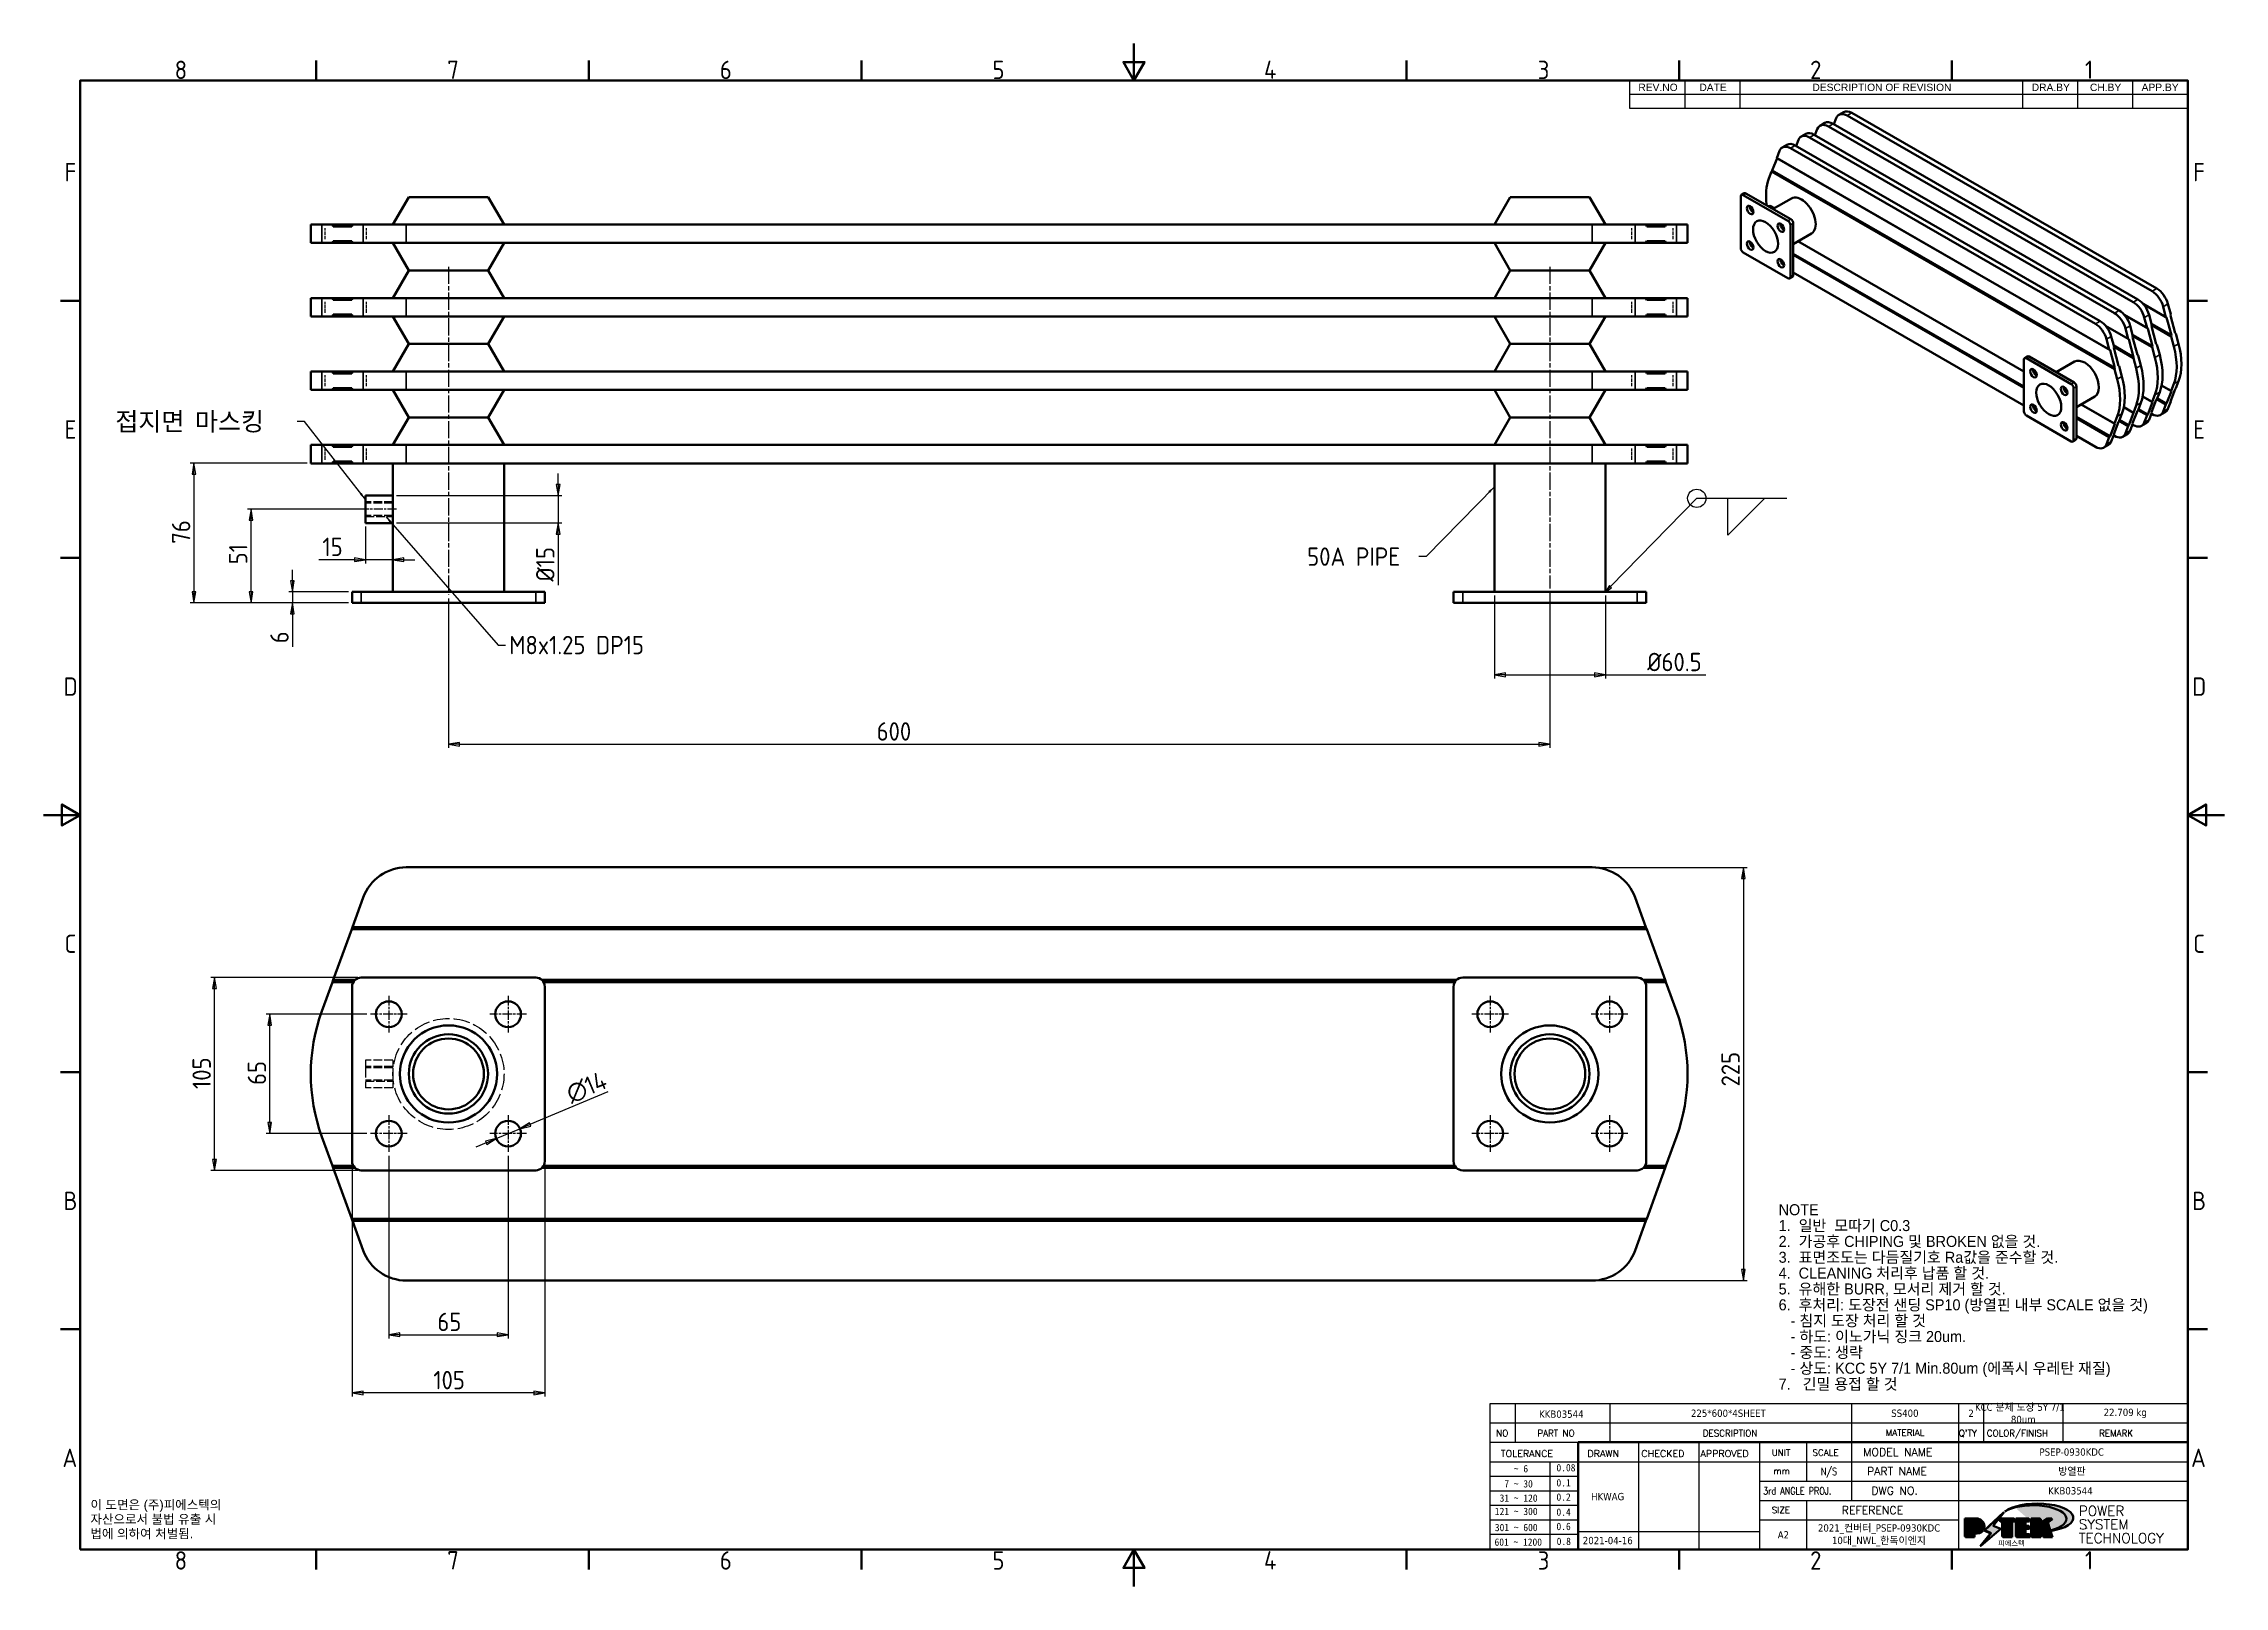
# Model space of a CAD drawing. Header units: millimetres. Extents: x 0 to 1188, y 0 to 840.
import ezdxf
from ezdxf.enums import TextEntityAlignment as Align

# ---------------------------------------------------------------- set-up
doc = ezdxf.new("R2010")
doc.units = ezdxf.units.MM
doc.header["$LTSCALE"] = 2
doc.linetypes.add('CHAIN', pattern=[0.3543, 0.2362, -0.0295, 0.0591, -0.0295])
doc.linetypes.add('DASHED', pattern=[0.2067, 0.1654, -0.0413])
doc.layers.get('0').update_dxf_attribs({"lineweight": 25})
for name, color, linetype, lineweight in [('가려진 좁은 것(ISO)', 5, 'DASHED', 25), ('가시적인 것(ISO)', 7, 'Continuous', 50), ('가시적인 좁은 것(ISO)', 1, 'Continuous', 35), ('경계(ISO)', 7, 'Continuous', 70), ('기호(ISO)', 7, 'Continuous', 25), ('제목(ISO)', 5, 'Continuous', 50), ('중심 표식(ISO)', 1, 'Continuous', 25), ('중심선(ISO)', 1, 'Continuous', 25), ('치수(ISO)', 7, 'Continuous', 25), ('해치(ISO)', 1, 'Continuous', 18)]:
    doc.layers.add(name, color=color, linetype=linetype, lineweight=lineweight)
doc.styles.add('HAN_291', font='')
doc.styles.add('HAN_370', font='', dxfattribs={"width": 2})
doc.styles.add('ISO Proportional', font='arial.ttf')
doc.styles.add('ISO ProportionalPSTEK', font='isocp.shx')
doc.styles.add('RC_284', font='ROMANC.shx')
doc.styles.add('RC_287', font='ROMANC.shx')
doc.styles.add('RC_292', font='ROMANC.shx')
doc.styles.add('ROMANT_294', font='romant.shx')
doc.styles.add('주 문자 (JIS)', font='arial.ttf')
doc.styles.add('텍스트 스타일333', font='ROMANC.shx', dxfattribs={"width": 0.8})
doc.styles.add('텍스트 스타일359', font='tahoma.ttf')
doc.styles.get('HAN_291').set_extended_font_data('GulimChe')
doc.styles.get('HAN_370').set_extended_font_data('GulimChe')
doc.dimstyles.new('PSTEK', dxfattribs={"dimscale": 2, "dimtxt": 5, "dimasz": 3, "dimexe": 1, "dimexo": 1, "dimgap": 1, "dimtad": 1, "dimrnd": 1e-08, "dimdsep": 46, "dimtxsty": 'ISO ProportionalPSTEK', "dimblk": 'Filled-1', "dimcen": 0.09, "dimdle": 10, "dimclrd": 3, "dimclre": 3, "dimclrt": 1, "dimadec": 1, "dimazin": 2, "dimtfac": 1, "dimtmove": 0, "dimatfit": 3, "dimfxl": 0, "dimtolj": 1, "dimlwd": -1, "dimlwe": -1, "dimarcsym": 0})
doc.dimstyles.new('PSTEK$7', dxfattribs={"dimscale": 2, "dimtxt": 5, "dimasz": 2, "dimexe": 1, "dimexo": 1, "dimgap": 1, "dimtad": 1, "dimrnd": 1e-08, "dimdsep": 46, "dimtxsty": 'ISO ProportionalPSTEK', "dimblk": 'Filled-1', "dimcen": 0.09, "dimdle": 10, "dimclrd": 3, "dimclre": 3, "dimclrt": 1, "dimadec": 1, "dimazin": 2, "dimtfac": 1, "dimtmove": 0, "dimatfit": 3, "dimfxl": 0, "dimtolj": 1, "dimlwd": -1, "dimlwe": -1, "dimarcsym": 0})

msp = doc.modelspace()

# ---------------------------------------------------------------- texts
at = {"layer": '기호(ISO)', "color": 7, "char_height": 4, "attachment_point": 7, "style": '주 문자 (JIS)'}
for s, insert in [('REV.NO', (868.746, 814.151)), ('DATE', (901.997, 814.22)), ('DESCRIPTION OF REVISION', (963.564, 814.151)), ('DRA.BY', (1083.046, 814.22)), ('CH.BY', (1114.75, 814.151)), ('APP.BY', (1142.896, 814.22))]:
    msp.add_mtext(s, dxfattribs=dict(at, insert=insert))
at = {"layer": '기호(ISO)', "color": 1, "char_height": 10, "attachment_point": 1, "style": 'ISO ProportionalPSTEK'}
for s, insert, width in [('{\\fISOCP|b0|i0;\\H10.0000;접지면 마스킹}', (39.067, 639.272), 97.05602), ('{\\fISOCP|b0|i0;\\H10.0000;50A PIPE}', (688.345, 565.677), 58.90346)]:
    msp.add_mtext(s, dxfattribs=dict(at, insert=insert, width=width))
at = {"layer": '기호(ISO)', "color": 1, "insert": (253.696, 517.525), "char_height": 10, "width": 86.43385, "attachment_point": 1, "line_spacing_factor": 0.875, "style": 'ISO ProportionalPSTEK'}
msp.add_mtext('{M8x1.25 DP15}', dxfattribs=at)
at = {"layer": '기호(ISO)', "color": 7, "insert": (25.51, 46.952), "char_height": 5, "width": 78.61221, "attachment_point": 1, "line_spacing_factor": 0.944221, "style": 'ISO Proportional'}
msp.add_mtext('{\\fArial|b0|i0;\\H5.0000;이 도면은 (주)피에스텍의\\P자산으로서 불법 유출 시 \\P법에 의하여 처벌됨.}', dxfattribs=at)

# ---------------------------------------------------------------- blocks, each defined once
blk = doc.blocks.new('경계 Default Border')
at = {"layer": '경계(ISO)'}
for p, q in [((74.25, 410), (74.25, 415.4)), ((148.5, 410), (148.5, 415.4)), ((222.75, 410), (222.75, 415.4)), ((371.25, 410), (371.25, 415.4)), ((445.5, 410), (445.5, 415.4)), ((519.75, 410), (519.75, 415.4)), ((10, 350), (4.6, 350)), ((584, 350), (589.4, 350)), ((10, 280), (4.6, 280)), ((584, 280), (589.4, 280)), ((10, 140), (4.6, 140)), ((584, 140), (589.4, 140)), ((10, 70), (4.6, 70)), ((584, 70), (589.4, 70)), ((74.25, 10), (74.25, 4.6)), ((148.5, 10), (148.5, 4.6)), ((222.75, 10), (222.75, 4.6)), ((371.25, 10), (371.25, 4.6)), ((445.5, 10), (445.5, 4.6)), ((519.75, 10), (519.75, 4.6))]:
    blk.add_line(p, q, dxfattribs=at)
at = {"layer": '경계(ISO)', "flags": 128}
for points in [[(297, 420), (297, 410), (294.11, 415), (299.89, 415), (297, 410)], [(10, 10), (10, 410), (584, 410), (584, 10), (10, 10)], [(0, 210), (10, 210), (5, 212.89), (5, 207.11), (10, 210)], [(594, 210), (584, 210), (589, 212.89), (589, 207.11), (584, 210)], [(297, 0), (297, 10), (294.11, 5), (299.89, 5), (297, 10)]]:
    blk.add_lwpolyline(points, dxfattribs=at)
at = {"layer": '경계(ISO)', "color": 1, "char_height": 5, "attachment_point": 7, "style": 'ISO ProportionalPSTEK'}
for s, insert in [('8', (35.7, 410.35)), ('7', (109.95, 410.39)), ('6', (184.2, 410.35)), ('5', (258.45, 410.35)), ('4', (332.41, 410.4)), ('3', (406.99, 410.35)), ('2', (481.17, 410.35)), ('1', (556.02, 410.4)), ('F', (5.67, 382.5)), ('F', (585.47, 382.5)), ('E', (5.67, 312.45)), ('E', (585.47, 312.45)), ('D', (5.4, 242.45)), ('D', (585.2, 242.45)), ('C', (5.67, 172.45)), ('C', (585.47, 172.45)), ('B', (5.4, 102.45)), ('B', (585.2, 102.45)), ('A', (5.12, 32.49)), ('A', (584.92, 32.49)), ('8', (35.7, 4.55)), ('7', (109.95, 4.59)), ('6', (184.2, 4.55)), ('5', (258.45, 4.55)), ('4', (332.41, 4.6)), ('3', (406.99, 4.55)), ('2', (481.17, 4.55)), ('1', (556.02, 4.6))]:
    blk.add_mtext(s, dxfattribs=dict(at, insert=insert))
blk = doc.blocks.new('제목 블록 PSTEK')
h = blk.add_hatch(color=1)
edge = h.paths.add_edge_path(flags=0)
edge.add_line((314.22, 19.61), (314.22, 17))
edge.add_line((314.22, 17), (314.35, 17))
edge.add_arc((314.35, 17.65), 0.651, 270, 360)
edge.add_line((315, 17.65), (315, 18.96))
edge.add_arc((314.35, 18.96), 0.651, 0, 90)
edge.add_line((314.35, 19.61), (314.22, 19.61))
edge = h.paths.add_edge_path()
edge.add_arc((314.98, 18.29), 1.97, 270, 450)
edge.add_line((314.98, 20.26), (311.77, 20.26))
edge.add_line((311.77, 20.26), (311.77, 15.34))
edge.add_line((311.77, 15.34), (314.22, 15.34))
edge.add_line((314.22, 15.34), (314.22, 16.32))
edge.add_line((314.22, 16.32), (314.98, 16.32))
h = blk.add_hatch(color=252)
edge = h.paths.add_edge_path()
edge.add_arc((314.98, 18.29), 1.97, 270, 406.82787)
edge.add_arc((315.16, 18.14), 1.97, -90, 53.56098, ccw=False)
edge.add_line((315.16, 16.17), (314.4, 16.17))
edge.add_line((314.4, 16.17), (314.4, 15.19))
edge.add_line((314.4, 15.19), (311.94, 15.19))
edge.add_line((311.94, 15.19), (311.94, 15.34))
edge.add_line((311.94, 15.34), (314.22, 15.34))
edge.add_line((314.22, 15.34), (314.22, 16.32))
edge.add_line((314.22, 16.32), (314.98, 16.32))
h = blk.add_hatch(color=252)
edge = h.paths.add_edge_path()
edge.add_line((314.4, 19.46), (314.53, 19.46))
edge.add_arc((314.53, 18.81), 0.651, 60.41893, 90, ccw=False)
edge.add_arc((314.35, 18.96), 0.651, 39.96992, 90)
edge.add_line((314.35, 19.61), (314.22, 19.61))
edge.add_line((314.22, 19.61), (314.22, 17))
edge.add_line((314.22, 17), (314.35, 17))
edge.add_arc((314.35, 17.65), 0.651, 270, 274.69308)
edge.add_line((314.4, 17), (314.4, 19.46))
for color, points in [(252, [(317.22, 17.06), (322.03, 21.63), (322.28, 21.94), (317.05, 16.98), (318.75, 16.19), (316, 12.72), (316.34, 13), (318.92, 16.27)]), (5, [(321.62, 17.42), (319.53, 18.25), (322.45, 22.02), (317.22, 17.06), (318.92, 16.27), (316.17, 12.8)]), (1, [(324.48, 19.61), (325.24, 19.61), (325.24, 20.26), (321.23, 20.26), (321.23, 19.61), (321.98, 19.61), (321.98, 15.34), (324.48, 15.34)]), (252, [(321.98, 19.61), (321.4, 19.61), (321.4, 19.46), (321.98, 19.46)]), (252, [(324.66, 19.46), (325.42, 19.46), (325.42, 20.11), (325.24, 20.11), (325.24, 19.61), (324.48, 19.61), (324.48, 15.34), (322.16, 15.34), (322.16, 15.19), (324.66, 15.19)]), (1, [(329.23, 20.26), (325.66, 20.26), (325.66, 15.34), (329.36, 15.34), (329.36, 15.99), (328.11, 15.99), (328.11, 17.56), (329.23, 17.56), (329.23, 18.26), (328.11, 18.26), (328.11, 19.61), (329.23, 19.61)]), (252, [(328.29, 19.46), (329.41, 19.46), (329.41, 20.11), (329.23, 20.11), (329.23, 19.61), (328.11, 19.61), (328.11, 18.26), (328.29, 18.26)]), (252, [(328.29, 17.42), (329.41, 17.42), (329.41, 18.11), (329.23, 18.11), (329.23, 17.56), (328.11, 17.56), (328.11, 15.99), (328.29, 15.99)]), (1, [(332.33, 20.26), (329.86, 20.26), (329.86, 15.34), (332.33, 15.34), (332.33, 17.43), (333.07, 15.34), (335.49, 15.34), (334.25, 19.31), (335.44, 20.26), (334.31, 20.26), (332.33, 19)]), (252, [(332.51, 20.11), (332.33, 20.11), (332.33, 19), (332.51, 19.11)]), (252, [(335.62, 20.11), (335.25, 20.11), (334.25, 19.31), (335.49, 15.34), (333.2, 15.34), (333.25, 15.19), (335.66, 15.19), (334.43, 19.16)]), (252, [(329.54, 15.85), (329.36, 15.85), (329.36, 15.34), (325.83, 15.34), (325.83, 15.19), (329.54, 15.19)]), (252, [(332.51, 16.93), (332.33, 17.43), (332.33, 15.34), (330.04, 15.34), (330.04, 15.19), (332.51, 15.19)])]:
    blk.add_hatch(color=color).paths.add_polyline_path(points)
at = {"layer": '해치(ISO)', "true_color": 0x27d1fc}
h = blk.add_hatch(color=140, dxfattribs=at)
edge = h.paths.add_edge_path()
edge.add_ellipse((330.37, 20.16), major_axis=(9.1, 0), ratio=0.40699, start_angle=301.30985, end_angle=507.74369)
edge.add_ellipse((331.53, 20.46), major_axis=(-9.82, 0), ratio=0.39426, start_angle=111.51207, end_angle=334.47025, ccw=False)
edge.add_line((335.14, 16.86), (335.1, 16.99))
at = {"color": 180}
for p, q in [((182.48, 11.79), (182.48, 51.57)), ((182.48, 51.57), (372.48, 51.57)), ((189.27, 51.57), (189.27, 41.01)), ((215.22, 41.01), (215.22, 51.57)), ((280.88, 51.57), (280.88, 41.01)), ((310.09, 51.57), (310.09, 41.01)), ((316.9, 51.57), (316.9, 41.01)), ((338.46, 51.57), (338.46, 41.01)), ((372.48, 51.57), (372.48, 11.79)), ((182.48, 46.29), (372.48, 46.29)), ((182.48, 41.01), (206.45, 41.01)), ((182.48, 35.73), (206.45, 35.73)), ((198.86, 12.03), (198.86, 35.73)), ((206.45, 35.73), (372.48, 35.73)), ((222.94, 11.79), (222.94, 41.01)), ((239.43, 11.79), (239.43, 41.01)), ((255.92, 11.79), (255.92, 41.01)), ((268.69, 41.01), (268.69, 30.45)), ((280.88, 41.01), (280.88, 25.17)), ((310.09, 41.01), (310.09, 11.79)), ((182.48, 31.78), (206.45, 31.78)), ((255.92, 30.45), (372.48, 30.45)), ((182.48, 27.83), (206.45, 27.83)), ((182.48, 23.88), (206.45, 23.88)), ((255.92, 25.17), (372.48, 25.17)), ((268.69, 25.17), (268.69, 11.79)), ((182.48, 19.93), (206.45, 19.93)), ((255.92, 19.89), (310.09, 19.89)), ((182.48, 15.98), (206.45, 15.98)), ((206.45, 16.74), (255.92, 16.74)), ((182.48, 11.79), (372.48, 11.79))]:
    blk.add_line(p, q, dxfattribs=at)
at = {"color": 7, "linetype": 'Continuous', "lineweight": 25}
blk.add_line((182.48, 46.28), (231.73, 46.28), dxfattribs=at)
at = {"color": 7, "lineweight": 50}
for p, q in [((206.45, 11.79), (206.45, 41.01)), ((206.45, 41.01), (372.48, 41.01))]:
    blk.add_line(p, q, dxfattribs=at)
at = {"color": 7}
for p, q in [((314.98, 20.26), (311.77, 20.26)), ((311.77, 20.26), (311.77, 15.34)), ((314.98, 20.26), (311.77, 20.26)), ((311.77, 20.26), (311.77, 15.34)), ((314.22, 17), (314.22, 19.61)), ((314.22, 19.61), (314.35, 19.61)), ((314.35, 19.61), (314.22, 19.61)), ((314.22, 19.61), (314.22, 17)), ((314.22, 17), (314.22, 19.61)), ((314.22, 19.61), (314.35, 19.61)), ((314.4, 19.46), (314.53, 19.46)), ((314.4, 17), (314.4, 19.46)), ((315, 18.96), (315, 17.65)), ((315, 18.96), (315, 17.65)), ((322.28, 21.94), (317.05, 16.98)), ((322.45, 22.02), (317.22, 17.06)), ((317.22, 17.06), (322.03, 21.63)), ((319.53, 18.25), (322.45, 22.02)), ((321.62, 17.42), (319.53, 18.25)), ((325.24, 20.26), (321.23, 20.26)), ((321.23, 20.26), (321.23, 19.61)), ((325.24, 20.26), (321.23, 20.26)), ((321.23, 20.26), (321.23, 19.61)), ((321.23, 19.61), (321.98, 19.61)), ((321.23, 19.61), (321.98, 19.61)), ((321.4, 19.61), (321.4, 19.46)), ((321.98, 19.61), (321.4, 19.61)), ((321.4, 19.46), (321.98, 19.46)), ((321.98, 19.61), (321.98, 15.34)), ((321.98, 19.46), (321.98, 19.61)), ((321.98, 19.61), (321.98, 15.34)), ((322.03, 21.63), (322.28, 21.94)), ((324.48, 19.61), (325.24, 19.61)), ((324.48, 15.34), (324.48, 19.61)), ((325.24, 19.61), (324.48, 19.61)), ((324.48, 19.61), (324.48, 15.34)), ((324.48, 19.61), (325.24, 19.61)), ((324.48, 15.34), (324.48, 19.61)), ((324.66, 19.46), (325.42, 19.46)), ((324.66, 15.19), (324.66, 19.46)), ((325.24, 19.61), (325.24, 20.26)), ((325.24, 19.61), (325.24, 20.26)), ((325.42, 20.11), (325.24, 20.11)), ((325.24, 20.11), (325.24, 19.61)), ((325.42, 19.46), (325.42, 20.11)), ((329.23, 20.26), (325.66, 20.26)), ((325.66, 20.26), (325.66, 15.34)), ((325.66, 20.26), (325.66, 15.34)), ((329.23, 20.26), (325.66, 20.26)), ((328.11, 18.26), (328.11, 19.61)), ((328.11, 19.61), (329.23, 19.61)), ((329.23, 19.61), (328.11, 19.61)), ((328.11, 19.61), (328.11, 18.26)), ((328.11, 18.26), (328.11, 19.61)), ((328.11, 19.61), (329.23, 19.61)), ((329.23, 18.26), (328.11, 18.26)), ((328.11, 18.26), (328.29, 18.26)), ((329.23, 18.26), (328.11, 18.26)), ((328.29, 18.26), (328.29, 19.46)), ((328.29, 19.46), (329.41, 19.46)), ((329.23, 19.61), (329.23, 20.26)), ((329.23, 19.61), (329.23, 20.26)), ((329.41, 20.11), (329.23, 20.11)), ((329.23, 20.11), (329.23, 19.61)), ((329.23, 17.56), (329.23, 18.26)), ((329.23, 17.56), (329.23, 18.26)), ((329.41, 18.11), (329.23, 18.11)), ((329.23, 18.11), (329.23, 17.56)), ((329.41, 19.46), (329.41, 20.11)), ((329.41, 17.42), (329.41, 18.11)), ((332.33, 20.26), (329.86, 20.26)), ((329.86, 20.26), (329.86, 15.34)), ((329.86, 20.26), (329.86, 15.34)), ((332.33, 20.26), (329.86, 20.26)), ((334.31, 20.26), (332.33, 19)), ((332.33, 19), (332.33, 20.26)), ((334.31, 20.26), (332.33, 19)), ((332.33, 19), (332.33, 20.26)), ((332.51, 20.11), (332.33, 20.11)), ((332.33, 20.11), (332.33, 19)), ((332.33, 19), (332.51, 19.11)), ((332.51, 19.11), (332.51, 20.11)), ((334.25, 19.31), (335.44, 20.26)), ((334.25, 19.31), (335.44, 20.26)), ((335.25, 20.11), (334.25, 19.31)), ((335.49, 15.34), (334.25, 19.31)), ((334.25, 19.31), (335.49, 15.34)), ((335.49, 15.34), (334.25, 19.31)), ((335.44, 20.26), (334.31, 20.26)), ((335.44, 20.26), (334.31, 20.26)), ((334.43, 19.16), (335.62, 20.11)), ((335.66, 15.19), (334.43, 19.16)), ((335.62, 20.11), (335.25, 20.11)), ((311.77, 15.34), (314.22, 15.34)), ((311.77, 15.34), (314.22, 15.34)), ((314.22, 15.34), (311.94, 15.34)), ((311.94, 15.34), (311.94, 15.19)), ((311.94, 15.19), (314.4, 15.19)), ((314.35, 17), (314.22, 17)), ((314.22, 17), (314.35, 17)), ((314.35, 17), (314.22, 17)), ((314.22, 16.32), (314.98, 16.32)), ((314.22, 15.34), (314.22, 16.32)), ((314.98, 16.32), (314.22, 16.32)), ((314.22, 16.32), (314.22, 15.34)), ((314.22, 16.32), (314.98, 16.32)), ((314.22, 15.34), (314.22, 16.32)), ((314.4, 16.17), (315.16, 16.17)), ((314.4, 15.19), (314.4, 16.17)), ((318.75, 16.19), (316, 12.72)), ((316, 12.72), (316.34, 13)), ((316.17, 12.8), (321.62, 17.42)), ((318.92, 16.27), (316.17, 12.8)), ((316.34, 13), (318.92, 16.27)), ((317.05, 16.98), (318.75, 16.19)), ((318.92, 16.27), (317.22, 17.06)), ((317.22, 17.06), (318.92, 16.27)), ((321.98, 15.34), (324.48, 15.34)), ((321.98, 15.34), (324.48, 15.34)), ((324.48, 15.34), (322.16, 15.34)), ((322.16, 15.34), (322.16, 15.19)), ((322.16, 15.19), (324.66, 15.19)), ((325.66, 15.34), (329.36, 15.34)), ((325.66, 15.34), (329.36, 15.34)), ((329.36, 15.34), (325.83, 15.34)), ((325.83, 15.34), (325.83, 15.19)), ((325.83, 15.19), (329.54, 15.19)), ((328.11, 17.56), (329.23, 17.56)), ((328.11, 15.99), (328.11, 17.56)), ((329.23, 17.56), (328.11, 17.56)), ((328.11, 17.56), (328.11, 15.99)), ((328.11, 17.56), (329.23, 17.56)), ((328.11, 15.99), (328.11, 17.56)), ((329.36, 15.99), (328.11, 15.99)), ((328.11, 15.99), (328.29, 15.99)), ((329.36, 15.99), (328.11, 15.99)), ((328.29, 15.99), (328.29, 17.42)), ((328.29, 17.42), (329.41, 17.42)), ((329.36, 15.34), (329.36, 15.99)), ((329.36, 15.34), (329.36, 15.99)), ((329.54, 15.85), (329.36, 15.85)), ((329.36, 15.85), (329.36, 15.34)), ((329.54, 15.19), (329.54, 15.85)), ((329.86, 15.34), (332.33, 15.34)), ((329.86, 15.34), (332.33, 15.34)), ((332.33, 15.34), (330.04, 15.34)), ((330.04, 15.34), (330.04, 15.19)), ((330.04, 15.19), (332.51, 15.19)), ((332.33, 17.43), (333.07, 15.34)), ((332.33, 15.34), (332.33, 17.43)), ((332.51, 16.93), (332.33, 17.43)), ((332.33, 17.43), (332.33, 15.34)), ((332.33, 17.43), (333.07, 15.34)), ((332.33, 15.34), (332.33, 17.43)), ((332.51, 15.19), (332.51, 16.93)), ((333.07, 15.34), (335.49, 15.34)), ((333.07, 15.34), (335.49, 15.34)), ((335.49, 15.34), (333.2, 15.34)), ((333.2, 15.34), (333.25, 15.19)), ((333.25, 15.19), (335.66, 15.19)), ((345.04, 17.5), (344.99, 17.69))]:
    blk.add_line(p, q, dxfattribs=at)
at = {"color": 1}
for p, q in [((314.98, 20.26), (311.77, 20.26)), ((311.77, 20.26), (311.77, 15.34)), ((314.22, 17), (314.22, 19.61)), ((314.22, 19.61), (314.35, 19.61)), ((315, 18.96), (315, 17.65)), ((325.24, 20.26), (321.23, 20.26)), ((321.23, 20.26), (321.23, 19.61)), ((321.23, 19.61), (321.98, 19.61)), ((321.98, 19.61), (321.98, 15.34)), ((324.48, 19.61), (325.24, 19.61)), ((324.48, 15.34), (324.48, 19.61)), ((325.24, 19.61), (325.24, 20.26)), ((329.23, 20.26), (325.66, 20.26)), ((325.66, 20.26), (325.66, 15.34)), ((328.11, 18.26), (328.11, 19.61)), ((328.11, 19.61), (329.23, 19.61)), ((329.23, 18.26), (328.11, 18.26)), ((329.23, 19.61), (329.23, 20.26)), ((329.23, 17.56), (329.23, 18.26)), ((332.33, 20.26), (329.86, 20.26)), ((329.86, 20.26), (329.86, 15.34)), ((334.31, 20.26), (332.33, 19)), ((332.33, 19), (332.33, 20.26)), ((334.25, 19.31), (335.44, 20.26)), ((335.49, 15.34), (334.25, 19.31)), ((335.44, 20.26), (334.31, 20.26)), ((311.77, 15.34), (314.22, 15.34)), ((314.35, 17), (314.22, 17)), ((314.22, 16.32), (314.98, 16.32)), ((314.22, 15.34), (314.22, 16.32)), ((321.98, 15.34), (324.48, 15.34)), ((325.66, 15.34), (329.36, 15.34)), ((328.11, 17.56), (329.23, 17.56)), ((328.11, 15.99), (328.11, 17.56)), ((329.36, 15.99), (328.11, 15.99)), ((329.36, 15.34), (329.36, 15.99)), ((329.86, 15.34), (332.33, 15.34)), ((332.33, 17.43), (333.07, 15.34)), ((332.33, 15.34), (332.33, 17.43)), ((333.07, 15.34), (335.49, 15.34))]:
    blk.add_line(p, q, dxfattribs=at)
at = {"color": 5}
for p, q in [((322.45, 22.02), (317.22, 17.06)), ((319.53, 18.25), (322.45, 22.02)), ((321.62, 17.42), (319.53, 18.25)), ((316.17, 12.8), (321.62, 17.42)), ((318.92, 16.27), (316.17, 12.8)), ((317.22, 17.06), (318.92, 16.27))]:
    blk.add_line(p, q, dxfattribs=at)
at = {"color": 7}
for centre, radius, start, end in [((314.35, 18.96), 0.651, 0, 90), ((314.35, 18.96), 0.651, 39.96992, 90), ((314.35, 18.96), 0.651, 0, 90), ((314.53, 18.81), 0.651, 60.41893, 90), ((314.98, 18.29), 1.97, 270, 90), ((314.98, 18.29), 1.97, 270, 90), ((314.98, 18.29), 1.97, 270, 46.82787), ((315.16, 18.14), 1.97, 270, 53.56098), ((314.35, 17.65), 0.651, 270, 0), ((314.35, 17.65), 0.651, 270, 0), ((314.35, 17.65), 0.651, 270, 274.69308)]:
    blk.add_arc(centre, radius, start, end, dxfattribs=at)
at = {"color": 1}
for centre, radius, start, end in [((314.35, 18.96), 0.651, 0, 90), ((314.98, 18.29), 1.97, 270, 90), ((314.35, 17.65), 0.651, 270, 0)]:
    blk.add_arc(centre, radius, start, end, dxfattribs=at)
at = {"layer": '제목(ISO)'}
for p, q in [((314.98, 20.26), (311.77, 20.26)), ((311.77, 20.26), (311.77, 15.34)), ((314.22, 17), (314.22, 19.61)), ((314.22, 19.61), (314.35, 19.61)), ((314.35, 19.61), (314.22, 19.61)), ((314.22, 19.61), (314.22, 17)), ((314.4, 19.46), (314.53, 19.46)), ((314.4, 17), (314.4, 19.46)), ((315, 18.96), (315, 17.65)), ((322.28, 21.94), (317.05, 16.98)), ((322.45, 22.02), (317.22, 17.06)), ((317.22, 17.06), (322.03, 21.63)), ((319.53, 18.25), (322.45, 22.02)), ((321.62, 17.42), (319.53, 18.25)), ((325.24, 20.26), (321.23, 20.26)), ((321.23, 20.26), (321.23, 19.61)), ((321.23, 19.61), (321.98, 19.61)), ((321.98, 19.61), (321.4, 19.61)), ((321.4, 19.61), (321.4, 19.46)), ((321.4, 19.46), (321.98, 19.46)), ((321.98, 19.61), (321.98, 15.34)), ((321.98, 19.46), (321.98, 19.61)), ((322.03, 21.63), (322.28, 21.94)), ((324.48, 19.61), (325.24, 19.61)), ((324.48, 15.34), (324.48, 19.61)), ((325.24, 19.61), (324.48, 19.61)), ((324.48, 19.61), (324.48, 15.34)), ((324.66, 19.46), (325.42, 19.46)), ((324.66, 15.19), (324.66, 19.46)), ((325.24, 19.61), (325.24, 20.26)), ((325.42, 20.11), (325.24, 20.11)), ((325.24, 20.11), (325.24, 19.61)), ((325.42, 19.46), (325.42, 20.11)), ((329.23, 20.26), (325.66, 20.26)), ((325.66, 20.26), (325.66, 15.34)), ((328.11, 18.26), (328.11, 19.61)), ((328.11, 19.61), (329.23, 19.61)), ((329.23, 19.61), (328.11, 19.61)), ((328.11, 19.61), (328.11, 18.26)), ((329.23, 18.26), (328.11, 18.26)), ((328.11, 18.26), (328.29, 18.26)), ((328.29, 19.46), (329.41, 19.46)), ((328.29, 18.26), (328.29, 19.46)), ((329.23, 19.61), (329.23, 20.26)), ((329.41, 20.11), (329.23, 20.11)), ((329.23, 20.11), (329.23, 19.61)), ((329.23, 17.56), (329.23, 18.26)), ((329.41, 18.11), (329.23, 18.11)), ((329.23, 18.11), (329.23, 17.56)), ((329.41, 19.46), (329.41, 20.11)), ((329.41, 17.42), (329.41, 18.11)), ((332.33, 20.26), (329.86, 20.26)), ((329.86, 20.26), (329.86, 15.34)), ((334.31, 20.26), (332.33, 19)), ((332.33, 19), (332.33, 20.26)), ((332.51, 20.11), (332.33, 20.11)), ((332.33, 20.11), (332.33, 19)), ((332.33, 19), (332.51, 19.11)), ((332.51, 19.11), (332.51, 20.11)), ((334.25, 19.31), (335.44, 20.26)), ((335.25, 20.11), (334.25, 19.31)), ((335.49, 15.34), (334.25, 19.31)), ((334.25, 19.31), (335.49, 15.34)), ((335.44, 20.26), (334.31, 20.26)), ((334.43, 19.16), (335.62, 20.11)), ((335.66, 15.19), (334.43, 19.16)), ((335.62, 20.11), (335.25, 20.11)), ((311.77, 15.34), (314.22, 15.34)), ((314.22, 15.34), (311.94, 15.34)), ((311.94, 15.34), (311.94, 15.19)), ((311.94, 15.19), (314.4, 15.19)), ((314.35, 17), (314.22, 17)), ((314.22, 17), (314.35, 17)), ((314.22, 15.34), (314.22, 16.32)), ((314.22, 16.32), (314.98, 16.32)), ((314.98, 16.32), (314.22, 16.32)), ((314.22, 16.32), (314.22, 15.34)), ((314.4, 15.19), (314.4, 16.17)), ((314.4, 16.17), (315.16, 16.17)), ((318.75, 16.19), (316, 12.72)), ((316, 12.72), (316.34, 13)), ((316.17, 12.8), (321.62, 17.42)), ((318.92, 16.27), (316.17, 12.8)), ((316.34, 13), (318.92, 16.27)), ((317.05, 16.98), (318.75, 16.19)), ((317.22, 17.06), (318.92, 16.27)), ((318.92, 16.27), (317.22, 17.06)), ((321.98, 15.34), (324.48, 15.34)), ((324.48, 15.34), (322.16, 15.34)), ((322.16, 15.34), (322.16, 15.19)), ((322.16, 15.19), (324.66, 15.19)), ((325.66, 15.34), (329.36, 15.34)), ((329.36, 15.34), (325.83, 15.34)), ((325.83, 15.34), (325.83, 15.19)), ((325.83, 15.19), (329.54, 15.19)), ((328.11, 15.99), (328.11, 17.56)), ((328.11, 17.56), (329.23, 17.56)), ((329.23, 17.56), (328.11, 17.56)), ((328.11, 17.56), (328.11, 15.99)), ((329.36, 15.99), (328.11, 15.99)), ((328.11, 15.99), (328.29, 15.99)), ((328.29, 17.42), (329.41, 17.42)), ((328.29, 15.99), (328.29, 17.42)), ((329.36, 15.34), (329.36, 15.99)), ((329.54, 15.85), (329.36, 15.85)), ((329.36, 15.85), (329.36, 15.34)), ((329.54, 15.19), (329.54, 15.85)), ((329.86, 15.34), (332.33, 15.34)), ((332.33, 15.34), (330.04, 15.34)), ((330.04, 15.34), (330.04, 15.19)), ((330.04, 15.19), (332.51, 15.19)), ((332.33, 15.34), (332.33, 17.43)), ((332.33, 17.43), (333.07, 15.34)), ((332.51, 16.93), (332.33, 17.43)), ((332.33, 17.43), (332.33, 15.34)), ((332.51, 15.19), (332.51, 16.93)), ((333.07, 15.34), (335.49, 15.34)), ((335.49, 15.34), (333.2, 15.34)), ((333.2, 15.34), (333.25, 15.19)), ((333.25, 15.19), (335.66, 15.19))]:
    blk.add_line(p, q, dxfattribs=at)
at = {"layer": '제목(ISO)', "color": 4}
blk.add_line((335.14, 16.86), (335.1, 16.99), dxfattribs=at)
at = {"layer": '제목(ISO)'}
for centre, radius, start, end in [((314.35, 18.96), 0.651, 0, 90), ((314.35, 18.96), 0.651, 39.96992, 90), ((314.53, 18.81), 0.651, 60.41893, 90), ((314.98, 18.29), 1.97, 46.82787, 90), ((314.98, 18.29), 1.97, 270, 46.82787), ((314.98, 18.29), 1.97, 270, 46.82787), ((315.16, 18.14), 1.97, 270, 53.56098), ((314.35, 17.65), 0.651, 270, 0), ((314.35, 17.65), 0.651, 270, 274.69308)]:
    blk.add_arc(centre, radius, start, end, dxfattribs=at)
at = {"layer": '제목(ISO)', "color": 4}
for centre, major_axis, ratio, start_param, end_param in [((331.53, 20.46), (9.82, 0), 0.39426, 5.087845, 8.9792), ((330.37, 20.16), (9.1, 0), 0.40699, 5.258849, 8.861799)]:
    blk.add_ellipse(centre, major_axis=major_axis, ratio=ratio, start_param=start_param, end_param=end_param, dxfattribs=at)
at = {"color": 7}
for s, height, style, p in [('NO', 1.742, 'RC_284', (184.14, 42.62)), ('PART NO', 1.742, 'RC_284', (195.34, 42.62)), ('DESCRIPTION', 1.7424, 'RC_284', (240.4, 42.62)), ("Q'TY", 1.742, 'RC_284', (310.14, 42.62)), ('COLOR/FINISH', 1.7424, 'RC_284', (317.77, 42.62)), ('REMARK', 1.742, 'RC_284', (348.35, 42.62)), (' TOLERANCE', 1.9, 'RC_287', (184.09, 37.01)), ('DRAWN', 1.9, 'RC_287', (208.98, 37.01)), ('CHECKED', 1.9, 'RC_287', (223.69, 37.01)), ('APPROVED', 1.9, 'RC_287', (239.78, 37.01)), ('UNIT', 1.742, 'RC_284', (259.17, 37.34)), ('SCALE', 1.742, 'RC_284', (270.29, 37.34)), ('MODEL NAME', 2.178, 'RC_292', (284.1, 37.25)), ('  7 ~ 30', 2, 'HAN_291', (183.77, 28.71)), ('    ~ 6', 2, 'HAN_291', (183.77, 32.82)), ('0.08', 2, 'HAN_291', (200.55, 33.1)), ('0.1', 2, 'HAN_291', (200.55, 28.99)), ('mm', 1.742, 'RC_284', (259.65, 32.35)), ('PART NAME', 2.178, 'RC_292', (285.14, 32.03)), (' 31 ~ 120', 2, 'HAN_291', (183.77, 24.83)), ('0.2', 2, 'HAN_291', (200.55, 25.11)), (' DWG NO.', 2.178, 'RC_292', (284.81, 26.75)), ('301 ~ 600', 2, 'HAN_291', (183.77, 16.83)), ('121 ~ 300', 2, 'HAN_291', (183.77, 21.21)), ('0.4', 2, 'HAN_291', (200.55, 21)), ('0.6', 2, 'HAN_291', (200.55, 17.12)), ('SIZE', 1.742, 'RC_284', (259.17, 21.69)), ('REFERENCE', 2.178, 'RC_292', (278.27, 21.43)), ('601 ~ 1200', 2, 'HAN_291', (183.68, 12.85)), ('0.8', 2, 'HAN_291', (200.61, 13.06))]:
    blk.add_text(s, height=height, dxfattribs=dict(at, style=style)).set_placement(p)
at = {"color": 7, "style": 'RC_284'}
blk.add_text('MATERIAL', height=1.742, dxfattribs=at).set_placement((295.48, 43.65), align=Align.MIDDLE_CENTER)
at = {"color": 7, "style": '텍스트 스타일333', "width": 0.8}
blk.add_text('N/S', height=2, dxfattribs=at).set_placement((274.78, 33.09), align=Align.MIDDLE_CENTER)
blk.add_text('3rd ANGLE PROJ.', height=2, dxfattribs=at).set_placement((256.84, 26.76))
at = {"style": 'ROMANT_294'}
for s, p in [('POWER', (342.83, 20.97)), ('SYSTEM', (342.83, 17.33)), ('TECHNOLOGY', (342.83, 13.57))]:
    blk.add_text(s, height=2.7, dxfattribs=at).set_placement(p)
at = {"color": 7, "insert": (320.85, 14.21), "char_height": 1.4, "attachment_point": 1, "line_spacing_factor": 0.332, "style": 'HAN_370'}
blk.add_mtext('\\fHY견고딕|b0|i0;\\H1.4000;피에스텍', dxfattribs=at)
at = {"layer": '제목(ISO)', "color": 7, "style": '텍스트 스타일359'}
for tag, p in [('부품_번호_001', (195.82, 47.69)), ('설명_001', (237.18, 47.93)), ('재질_001', (291.73, 47.93)), ("3._Q'TY_001", (312.74, 47.91)), ('4._COLOR_001', (314.55, 49.59)), ('4._COLOR_002', (324.32, 46.24)), ('질량\\P3;_001', (349.59, 48.17)), ('1._MODEL_NAME_001', (332.11, 37.37)), ('제목_001', (337.21, 32.15)), ('설계자_001', (209.98, 25.24)), ('부품_번호_001', (334.48, 26.81)), ('프로젝트_001', (271.76, 16.7)), ('작성_날짜_001', (207.72, 13.27)), ('시트_크기_001', (260.8, 14.83)), ('프로젝트_002', (275.57, 13.3))]:
    blk.add_attdef(tag, p, '', height=1.98, dxfattribs=at)
for tag, p in [('점검자', (231.18, 26.23)), ('엔지니어링_승인자', (247.67, 26.23)), ('점검_날짜', (231.18, 14.27)), ('엔지니어링_승인_날짜', (247.67, 14.27))]:
    blk.add_attdef(tag, text='', height=1.98, dxfattribs=at).set_placement(p, align=Align.MIDDLE_CENTER)
blk = doc.blocks.new('Filled-1')
at = {"color": 0}
for p, q in [((0, 0), (-1, 0.17)), ((-1, 0.17), (-1, -0.17)), ((-1, 0), (0, 0)), ((-1, -0.17), (0, 0))]:
    blk.add_line(p, q, dxfattribs=at)
at = {"color": 0, "flags": 128}
blk.add_lwpolyline([(-1, -0.17), (0, 0), (-1, 0.17), (-1, -0.17)], dxfattribs=at)
at = {"color": 0}
blk.add_solid([(-1, -0.17), (0, 0), (-1, 0.17), (-1, -0.17)], dxfattribs=at)
blk = doc.blocks.new('*D13')
at = {"layer": 'Defpoints', "color": 0, "transparency": 16777216}
for p in [(843.5, 391.5), (843.5, 166.5), (926, 166.5)]:
    blk.add_point(p, dxfattribs=at)
at = {"layer": '치수(ISO)', "color": 3, "transparency": 16777216}
for p, q in [((845.5, 391.5), (928, 391.5)), ((926, 385.5), (926, 172.5)), ((845.5, 166.5), (928, 166.5))]:
    blk.add_line(p, q, dxfattribs=at)
at = {"layer": '치수(ISO)', "color": 3, "transparency": 16777216, "xscale": 6, "yscale": 6, "zscale": 6}
for p, rotation in [((926, 391.5), 90), ((926, 166.5), 270)]:
    blk.add_blockref('Filled-1', p, dxfattribs=dict(at, rotation=rotation))
at = {"layer": '치수(ISO)', "color": 1, "transparency": 16777216, "insert": (914, 272.2), "char_height": 10, "attachment_point": 1, "rotation": 90, "style": 'ISO ProportionalPSTEK'}
blk.add_mtext('\\A1;225', dxfattribs=at)
blk = doc.blocks.new('주석-판금')
at = {"layer": '기호(ISO)', "color": 7, "insert": (-54.26, 25.36), "char_height": 3, "width": 116.6778, "attachment_point": 1, "line_spacing_factor": 0.86273, "style": 'ISO Proportional'}
blk.add_mtext('\\f굴림|b0|i0;\\H3.0000;NOTE\\P1.  일반  모따기 C0.3\\P2.  가공후 CHIPING 및 BROKEN 없을 것.\\P3.  표면조도는 다듬질기호 Ra값을 준수할 것.\\P4.  CLEANING 처리후 납품 할 것.\\P5.  유해한 BURR, 모서리 제거 할 것.\\P6.  후처리: 도장전 샌딩 SP10 (방열핀 내부 SCALE 없을 것) \\P   - 침지 도장 처리 할 것\\P   - 하도: 이노가닉 징크 20um.\\P   - 중도: 생략\\P   - 상도: KCC 5Y 7/1 Min.80um (에폭시 우레탄 재질) \\P7.   긴밀 용접 할 것', dxfattribs=at)
blk = doc.blocks.new('*D14')
at = {"layer": 'Defpoints', "color": 0, "transparency": 16777216}
for p in [(790.3, 541.5), (850.8, 541.5), (850.8, 496.3)]:
    blk.add_point(p, dxfattribs=at)
at = {"layer": '치수(ISO)', "color": 3, "transparency": 16777216}
for p, q in [((790.3, 539.5), (790.3, 494.3)), ((850.8, 539.5), (850.8, 494.3)), ((796.3, 496.3), (844.8, 496.3)), ((850.8, 496.3), (905.5, 496.3))]:
    blk.add_line(p, q, dxfattribs=at)
at = {"layer": '치수(ISO)', "color": 3, "transparency": 16777216, "xscale": 6, "yscale": 6, "zscale": 6, "rotation": 180}
blk.add_blockref('Filled-1', (790.3, 496.3), dxfattribs=at)
at = {"layer": '치수(ISO)', "color": 3, "transparency": 16777216, "xscale": 6, "yscale": 6, "zscale": 6}
blk.add_blockref('Filled-1', (850.8, 496.3), dxfattribs=at)
at = {"layer": '치수(ISO)', "color": 1, "transparency": 16777216, "insert": (873.6, 508.3), "char_height": 10, "attachment_point": 1, "style": 'ISO ProportionalPSTEK'}
blk.add_mtext('\\A1;Ø60.5', dxfattribs=at)
blk = doc.blocks.new('*D15')
at = {"layer": 'Defpoints', "color": 0, "transparency": 16777216}
for p in [(220.6, 539.9), (820.6, 543.3), (820.6, 458.5)]:
    blk.add_point(p, dxfattribs=at)
at = {"layer": '치수(ISO)', "color": 3, "transparency": 16777216}
for p, q in [((220.6, 537.9), (220.6, 456.5)), ((820.6, 541.3), (820.6, 456.5)), ((226.6, 458.5), (814.6, 458.5))]:
    blk.add_line(p, q, dxfattribs=at)
at = {"layer": '치수(ISO)', "color": 3, "transparency": 16777216, "xscale": 6, "yscale": 6, "zscale": 6, "rotation": 180}
blk.add_blockref('Filled-1', (220.6, 458.5), dxfattribs=at)
at = {"layer": '치수(ISO)', "color": 3, "transparency": 16777216, "xscale": 6, "yscale": 6, "zscale": 6}
blk.add_blockref('Filled-1', (820.6, 458.5), dxfattribs=at)
at = {"layer": '치수(ISO)', "color": 1, "transparency": 16777216, "insert": (453.8, 470.5), "char_height": 10, "attachment_point": 1, "style": 'ISO ProportionalPSTEK'}
blk.add_mtext('\\A1;600', dxfattribs=at)
blk = doc.blocks.new('*D16')
at = {"layer": 'Defpoints', "color": 0, "transparency": 16777216}
for p in [(135.5, 541.5), (168.1, 541.5), (168.1, 535.5)]:
    blk.add_point(p, dxfattribs=at)
at = {"layer": '치수(ISO)', "color": 3, "transparency": 16777216}
for p, q in [((135.5, 547.5), (135.5, 553.5)), ((166.1, 541.5), (133.5, 541.5)), ((166.1, 535.5), (133.5, 535.5)), ((135.5, 541.5), (135.5, 535.5)), ((135.5, 529.5), (135.5, 511.5))]:
    blk.add_line(p, q, dxfattribs=at)
at = {"layer": '치수(ISO)', "color": 3, "transparency": 16777216, "xscale": 6, "yscale": 6, "zscale": 6}
for p, rotation in [((135.5, 541.5), 270), ((135.5, 535.5), 90)]:
    blk.add_blockref('Filled-1', p, dxfattribs=dict(at, rotation=rotation))
at = {"layer": '치수(ISO)', "color": 1, "transparency": 16777216, "insert": (123.5, 513.5), "char_height": 10, "attachment_point": 1, "rotation": 90, "style": 'ISO ProportionalPSTEK'}
blk.add_mtext('\\A1;6', dxfattribs=at)
blk = doc.blocks.new('*D17')
at = {"layer": 'Defpoints', "color": 0, "transparency": 16777216}
for p in [(93.1, 331.5), (173.1, 331.5), (173.1, 226.5)]:
    blk.add_point(p, dxfattribs=at)
at = {"layer": '치수(ISO)', "color": 3, "transparency": 16777216}
for p, q in [((171.1, 331.5), (91.1, 331.5)), ((93.1, 232.5), (93.1, 325.5)), ((171.1, 226.5), (91.1, 226.5))]:
    blk.add_line(p, q, dxfattribs=at)
at = {"layer": '치수(ISO)', "color": 3, "transparency": 16777216, "xscale": 6, "yscale": 6, "zscale": 6}
for p, rotation in [((93.1, 331.5), 90), ((93.1, 226.5), 270)]:
    blk.add_blockref('Filled-1', p, dxfattribs=dict(at, rotation=rotation))
at = {"layer": '치수(ISO)', "color": 1, "transparency": 16777216, "insert": (81.1, 270.8), "char_height": 10, "attachment_point": 1, "rotation": 90, "style": 'ISO ProportionalPSTEK'}
blk.add_mtext('\\A1;105', dxfattribs=at)
blk = doc.blocks.new('*D18')
at = {"layer": 'Defpoints', "color": 0, "transparency": 16777216}
for p in [(188.1, 236.5), (253.1, 236.5), (253.1, 137)]:
    blk.add_point(p, dxfattribs=at)
at = {"layer": '치수(ISO)', "color": 3, "transparency": 16777216}
for p, q in [((188.1, 234.5), (188.1, 135)), ((253.1, 234.5), (253.1, 135)), ((194.1, 137), (247.1, 137))]:
    blk.add_line(p, q, dxfattribs=at)
at = {"layer": '치수(ISO)', "color": 3, "transparency": 16777216, "xscale": 6, "yscale": 6, "zscale": 6, "rotation": 180}
blk.add_blockref('Filled-1', (188.1, 137), dxfattribs=at)
at = {"layer": '치수(ISO)', "color": 3, "transparency": 16777216, "xscale": 6, "yscale": 6, "zscale": 6}
blk.add_blockref('Filled-1', (253.1, 137), dxfattribs=at)
at = {"layer": '치수(ISO)', "color": 1, "transparency": 16777216, "insert": (214.5, 149), "char_height": 10, "attachment_point": 1, "style": 'ISO ProportionalPSTEK'}
blk.add_mtext('\\A1;65', dxfattribs=at)
blk = doc.blocks.new('*D19')
at = {"layer": 'Defpoints', "color": 0, "transparency": 16777216}
for p in [(168.1, 231.5), (273.1, 231.5), (168.1, 105.3)]:
    blk.add_point(p, dxfattribs=at)
at = {"layer": '치수(ISO)', "color": 3, "transparency": 16777216}
for p, q in [((168.1, 229.5), (168.1, 103.3)), ((273.1, 229.5), (273.1, 103.3)), ((267.1, 105.3), (174.1, 105.3))]:
    blk.add_line(p, q, dxfattribs=at)
at = {"layer": '치수(ISO)', "color": 3, "transparency": 16777216, "xscale": 6, "yscale": 6, "zscale": 6, "rotation": 180}
blk.add_blockref('Filled-1', (168.1, 105.3), dxfattribs=at)
at = {"layer": '치수(ISO)', "color": 3, "transparency": 16777216, "xscale": 6, "yscale": 6, "zscale": 6}
blk.add_blockref('Filled-1', (273.1, 105.3), dxfattribs=at)
at = {"layer": '치수(ISO)', "color": 1, "transparency": 16777216, "insert": (212.3, 117.3), "char_height": 10, "attachment_point": 1, "style": 'ISO ProportionalPSTEK'}
blk.add_mtext('\\A1;105', dxfattribs=at)
blk = doc.blocks.new('*D20')
at = {"layer": 'Defpoints', "color": 0, "transparency": 16777216}
for p in [(113, 586.5), (175.3, 586.5), (168.1, 535.5)]:
    blk.add_point(p, dxfattribs=at)
at = {"layer": '치수(ISO)', "color": 3, "transparency": 16777216}
for p, q in [((173.3, 586.5), (111, 586.5)), ((113, 541.5), (113, 580.5)), ((166.1, 535.5), (111, 535.5))]:
    blk.add_line(p, q, dxfattribs=at)
at = {"layer": '치수(ISO)', "color": 3, "transparency": 16777216, "xscale": 6, "yscale": 6, "zscale": 6}
for p, rotation in [((113, 586.5), 90), ((113, 535.5), 270)]:
    blk.add_blockref('Filled-1', p, dxfattribs=dict(at, rotation=rotation))
at = {"layer": '치수(ISO)', "color": 1, "transparency": 16777216, "insert": (101, 556.5), "char_height": 10, "attachment_point": 1, "rotation": 90, "style": 'ISO ProportionalPSTEK'}
blk.add_mtext('\\A1;51', dxfattribs=at)
blk = doc.blocks.new('*D21')
at = {"layer": 'Defpoints', "color": 0, "transparency": 16777216}
for p in [(175.3, 579), (190.3, 579), (175.3, 559)]:
    blk.add_point(p, dxfattribs=at)
at = {"layer": '치수(ISO)', "color": 3, "transparency": 16777216}
for p, q in [((175.3, 577), (175.3, 557)), ((190.3, 577), (190.3, 557)), ((169.3, 559), (149.9, 559)), ((190.3, 559), (175.3, 559)), ((196.3, 559), (202.3, 559))]:
    blk.add_line(p, q, dxfattribs=at)
at = {"layer": '치수(ISO)', "color": 3, "transparency": 16777216, "xscale": 6, "yscale": 6, "zscale": 6}
blk.add_blockref('Filled-1', (175.3, 559), dxfattribs=at)
at = {"layer": '치수(ISO)', "color": 3, "transparency": 16777216, "xscale": 6, "yscale": 6, "zscale": 6, "rotation": 180}
blk.add_blockref('Filled-1', (190.3, 559), dxfattribs=at)
at = {"layer": '치수(ISO)', "color": 1, "transparency": 16777216, "insert": (151.9, 571), "char_height": 10, "attachment_point": 1, "style": 'ISO ProportionalPSTEK'}
blk.add_mtext('\\A1;15', dxfattribs=at)
blk = doc.blocks.new('*D22')
at = {"layer": 'Defpoints', "color": 0, "transparency": 16777216}
for p in [(190.3, 594), (280.3, 594), (190.3, 579)]:
    blk.add_point(p, dxfattribs=at)
at = {"layer": '치수(ISO)', "color": 3, "transparency": 16777216}
for p, q in [((280.3, 600), (280.3, 606)), ((192.3, 594), (282.3, 594)), ((280.3, 594), (280.3, 579)), ((192.3, 579), (282.3, 579)), ((280.3, 573), (280.3, 545.1))]:
    blk.add_line(p, q, dxfattribs=at)
at = {"layer": '치수(ISO)', "color": 3, "transparency": 16777216, "xscale": 6, "yscale": 6, "zscale": 6}
for p, rotation in [((280.3, 594), 270), ((280.3, 579), 90)]:
    blk.add_blockref('Filled-1', p, dxfattribs=dict(at, rotation=rotation))
at = {"layer": '치수(ISO)', "color": 1, "transparency": 16777216, "insert": (268.3, 547.1), "char_height": 10, "attachment_point": 1, "rotation": 90, "style": 'ISO ProportionalPSTEK'}
blk.add_mtext('\\A1;Ø15', dxfattribs=at)
blk = doc.blocks.new('*D23')
at = {"layer": 'Defpoints', "color": 0, "transparency": 16777216}
for p in [(246.6, 243.8), (259.5, 249.2)]:
    blk.add_point(p, dxfattribs=at)
at = {"layer": '치수(ISO)', "color": 3, "transparency": 16777216}
for p, q in [((265, 251.6), (307.5, 269.4)), ((241.1, 241.5), (235.5, 239.1)), ((246.6, 243.8), (259.5, 249.2))]:
    blk.add_line(p, q, dxfattribs=at)
at = {"layer": '치수(ISO)', "color": 3, "transparency": 16777216, "xscale": 6, "yscale": 6, "zscale": 6}
for p, rotation in [((259.5, 249.2), 202.816169923913), ((246.6, 243.8), 22.81616992391293)]:
    blk.add_blockref('Filled-1', p, dxfattribs=dict(at, rotation=rotation))
at = {"layer": '치수(ISO)', "color": 1, "transparency": 16777216, "insert": (283.5, 272.3), "char_height": 10, "attachment_point": 1, "rotation": 22.8162, "style": 'ISO ProportionalPSTEK'}
blk.add_mtext('\\A1;∅14', dxfattribs=at)
blk = doc.blocks.new('*D24')
at = {"layer": 'Defpoints', "color": 0, "transparency": 16777216}
for p in [(123.2, 311.5), (178.1, 311.5), (178.1, 246.5)]:
    blk.add_point(p, dxfattribs=at)
at = {"layer": '치수(ISO)', "color": 3, "transparency": 16777216}
for p, q in [((176.1, 311.5), (121.2, 311.5)), ((123.2, 252.5), (123.2, 305.5)), ((176.1, 246.5), (121.2, 246.5))]:
    blk.add_line(p, q, dxfattribs=at)
at = {"layer": '치수(ISO)', "color": 3, "transparency": 16777216, "xscale": 6, "yscale": 6, "zscale": 6}
for p, rotation in [((123.2, 311.5), 90), ((123.2, 246.5), 270)]:
    blk.add_blockref('Filled-1', p, dxfattribs=dict(at, rotation=rotation))
at = {"layer": '치수(ISO)', "color": 1, "transparency": 16777216, "insert": (111.2, 273), "char_height": 10, "attachment_point": 1, "rotation": 90, "style": 'ISO ProportionalPSTEK'}
blk.add_mtext('\\A1;65', dxfattribs=at)
blk = doc.blocks.new('*D25')
at = {"layer": 'Defpoints', "color": 0, "transparency": 16777216}
for p in [(145.6, 611.5), (81.9, 535.5), (168.1, 535.5)]:
    blk.add_point(p, dxfattribs=at)
at = {"layer": '치수(ISO)', "color": 3, "transparency": 16777216}
for p, q in [((143.6, 611.5), (79.9, 611.5)), ((81.9, 605.5), (81.9, 541.5)), ((166.1, 535.5), (79.9, 535.5))]:
    blk.add_line(p, q, dxfattribs=at)
at = {"layer": '치수(ISO)', "color": 3, "transparency": 16777216, "xscale": 6, "yscale": 6, "zscale": 6}
for p, rotation in [((81.9, 611.5), 90), ((81.9, 535.5), 270)]:
    blk.add_blockref('Filled-1', p, dxfattribs=dict(at, rotation=rotation))
at = {"layer": '치수(ISO)', "color": 1, "transparency": 16777216, "insert": (69.9, 567.7), "char_height": 10, "attachment_point": 1, "rotation": 90, "style": 'ISO ProportionalPSTEK'}
blk.add_mtext('\\A1;76', dxfattribs=at)

# ---------------------------------------------------------------- dimensions: what is measured, and where the dimension line sits
at = {"layer": '치수(ISO)', "color": 3}
for base, p1, p2, angle, override, picture, middle in [((81.898, 535.47), (145.555, 611.47), (168.055, 535.47), 90, {"dimdec": 2, "dimtp": 0, "dimtm": 0, "dimtdec": 2, "dimtofl": 0, "dimatfit": 1}, '*D25', (81.898, 573.47)), ((113.02, 586.47), (168.055, 535.47), (175.305, 586.47), 90, {"dimdec": 2, "dimtp": 0, "dimtm": 0, "dimtdec": 2, "dimtofl": 0, "dimatfit": 1}, '*D20', (113.02, 560.97)), ((175.305, 558.97), (190.305, 578.97), (175.305, 578.97), 180, {"dimdec": 2, "dimtp": 0, "dimtm": 0, "dimtdec": 2, "dimtofl": 1, "dimatfit": 1}, '*D21', (156.598, 558.97)), ((135.463, 541.47), (168.055, 535.47), (168.055, 541.47), 90, {"dimdec": 2, "dimtp": 0, "dimtm": 0, "dimtdec": 2, "dimtofl": 1, "dimatfit": 1}, '*D16', (135.463, 516.089)), ((820.555, 458.529), (220.555, 539.902), (820.555, 543.303), 180, {"dimdec": 2, "dimtp": 0, "dimtm": 0, "dimtdec": 2, "dimtofl": 0, "dimatfit": 1}, '*D15', (463.055, 458.529)), ((926.006, 166.509), (843.521, 391.509), (843.521, 166.509), 90, {"dimdec": 2, "dimtp": 0, "dimtm": 0, "dimtdec": 2, "dimtofl": 0, "dimatfit": 1}, '*D13', (926.006, 281.509)), ((93.055, 331.509), (173.055, 226.509), (173.055, 331.509), 270, {"dimdec": 2, "dimtp": 0, "dimtm": 0, "dimtdec": 2, "dimtofl": 0, "dimatfit": 1}, '*D17', (93.055, 279.009)), ((123.203, 311.509), (178.055, 246.509), (178.055, 311.509), 90, {"dimdec": 2, "dimtp": 0, "dimtm": 0, "dimtdec": 2, "dimtofl": 0, "dimatfit": 1}, '*D24', (123.203, 279.009)), ((253.055, 137.009), (188.055, 236.509), (253.055, 236.509), 180, {"dimdec": 2, "dimtp": 0, "dimtm": 0, "dimtdec": 2, "dimtofl": 0, "dimatfit": 1}, '*D18', (220.555, 137.009))]:
    dim = msp.add_linear_dim(base=base, p1=p1, p2=p2, angle=angle, dimstyle='PSTEK', override=override, dxfattribs=at)
    dim.commit()
    dim.dimension.update_dxf_attribs({"geometry": picture, "text_midpoint": middle, "dimtype": 160})
for base, p1, p2, angle, override, picture, middle in [((280.305, 593.97), (190.305, 578.97), (190.305, 593.97), 90, {"dimdec": 2, "dimtp": 0, "dimtm": 0, "dimtdec": 2, "dimtofl": 1, "dimatfit": 1}, '*D22', (280.305, 556.013)), ((850.805, 496.333), (790.305, 541.47), (850.805, 541.47), 180, {"dimdec": 2, "dimtp": 0, "dimtm": 0, "dimtdec": 2, "dimtofl": 0, "dimatfit": 2}, '*D14', (888.549, 496.333))]:
    dim = msp.add_linear_dim(base=base, p1=p1, p2=p2, angle=angle, text='Ø<>', dimstyle='PSTEK', override=override, dxfattribs=at)
    dim.commit()
    dim.dimension.update_dxf_attribs({"geometry": picture, "text_midpoint": middle, "dimtype": 160})
dim = msp.add_diameter_dim_2p(p1=(246.603, 243.795), p2=(259.507, 249.223), dimstyle='PSTEK', override={"dimdec": 2, "dimlfac": 1, "dimtp": 0, "dimtm": 0, "dimtdec": 2, "dimatfit": 2}, dxfattribs=at)
dim.commit()
dim.dimension.update_dxf_attribs({"geometry": '*D23', "text_midpoint": (296.938, 264.97), "dimtype": 163})
dim = msp.add_linear_dim(base=(168.055, 105.266), p1=(273.055, 231.509), p2=(168.055, 231.509), dimstyle='PSTEK', override={"dimdec": 2, "dimtp": 0, "dimtm": 0, "dimtdec": 2, "dimtofl": 0, "dimatfit": 1}, dxfattribs=at)
dim.commit()
dim.dimension.update_dxf_attribs({"geometry": '*D19', "text_midpoint": (220.555, 105.266), "dimtype": 160})

# ---------------------------------------------------------------- linework, layer by layer
at = {"layer": '가려진 좁은 것(ISO)', "ltscale": 5.71399}
for p, q in [((153.465, 733.47), (153.465, 739.47)), ((175.976, 733.47), (175.976, 739.47)), ((865.134, 733.47), (865.134, 739.47)), ((887.645, 733.47), (887.645, 739.47)), ((153.465, 693.47), (153.465, 699.47)), ((175.976, 693.47), (175.976, 699.47)), ((865.134, 693.47), (865.134, 699.47)), ((887.645, 693.47), (887.645, 699.47)), ((153.465, 653.47), (153.465, 659.47)), ((175.976, 653.47), (175.976, 659.47)), ((865.134, 653.47), (865.134, 659.47)), ((887.645, 653.47), (887.645, 659.47)), ((153.465, 613.47), (153.465, 619.47)), ((175.976, 613.47), (175.976, 619.47)), ((865.134, 613.47), (865.134, 619.47)), ((887.645, 613.47), (887.645, 619.47))]:
    msp.add_line(p, q, dxfattribs=at)
at = {"layer": '가려진 좁은 것(ISO)', "ltscale": 14.285125}
for p, q in [((190.305, 590.47), (175.305, 590.47)), ((190.305, 589.794), (175.305, 589.794)), ((190.305, 583.147), (175.305, 583.147)), ((175.305, 582.47), (190.305, 582.47)), ((190.305, 286.509), (175.305, 286.509)), ((190.305, 283.009), (175.305, 283.009)), ((190.305, 282.332), (175.305, 282.332)), ((190.305, 275.685), (175.305, 275.685)), ((175.305, 275.009), (190.305, 275.009)), ((190.305, 271.509), (175.305, 271.509))]:
    msp.add_line(p, q, dxfattribs=at)
at = {"layer": '가려진 좁은 것(ISO)', "ltscale": 28.497757}
msp.add_line((175.305, 286.509), (175.305, 271.509), dxfattribs=at)
at = {"layer": '가려진 좁은 것(ISO)', "ltscale": 11.219489}
for p, q in [((190.305, 286.509), (190.305, 279.009)), ((190.305, 279.009), (190.305, 271.509))]:
    msp.add_line(p, q, dxfattribs=at)
at = {"layer": '가려진 좁은 것(ISO)', "ltscale": 27.04493}
msp.add_circle((220.555, 279.009), 30.25, dxfattribs=at)
at = {"layer": '가시적인 것(ISO)'}
for p, q in [((970.297, 796.797), (967.725, 795.317)), ((974.833, 796.352), (1140.922, 700.708)), ((976.507, 799.382), (975.249, 796.112)), ((980.582, 802.72), (978.011, 801.24)), ((1148.636, 705.15), (982.547, 800.794)), ((985.119, 802.274), (1151.207, 706.631)), ((949.726, 784.952), (947.155, 783.471)), ((954.263, 784.506), (1120.351, 688.862)), ((955.936, 787.536), (954.679, 784.266)), ((960.012, 790.875), (957.44, 789.394)), ((1128.065, 693.304), (961.977, 788.948)), ((964.548, 790.429), (1130.636, 694.785)), ((966.222, 793.459), (964.964, 790.189)), ((1138.35, 699.227), (972.262, 794.871)), ((941.71, 770.843), (944.295, 777.565)), ((945.651, 781.614), (944.149, 777.707)), ((944.295, 777.565), (944.149, 777.707)), ((944.149, 777.707), (1125.323, 673.376)), ((1125.691, 673.105), (944.295, 777.565)), ((1117.78, 687.381), (951.692, 783.025)), ((941.341, 770.405), (939.863, 766.56)), ((941.341, 770.405), (941.71, 770.843)), ((1128.13, 662.84), (941.341, 770.405)), ((941.71, 770.843), (1128.276, 663.407)), ((198.965, 756.47), (190.305, 741.47)), ((242.145, 756.47), (198.965, 756.47)), ((242.145, 756.47), (250.805, 741.47)), ((798.965, 756.47), (790.305, 741.47)), ((842.145, 756.47), (798.965, 756.47)), ((842.145, 756.47), (850.805, 741.47)), ((924.556, 756.821), (924.556, 728.579)), ((926.477, 758.545), (924.934, 757.656)), ((950.269, 743.5), (925.841, 757.567)), ((927.384, 758.456), (951.812, 744.389)), ((942.88, 750.398), (940.895, 751.541)), ((952.108, 755.712), (942.128, 749.965)), ((151.586, 741.47), (145.555, 741.47)), ((145.555, 741.47), (145.555, 731.47)), ((151.586, 741.47), (157.336, 741.47)), ((157.769, 740.47), (157.336, 741.47)), ((157.336, 741.47), (168.255, 741.47)), ((167.821, 740.47), (157.769, 740.47)), ((168.255, 741.47), (167.821, 740.47)), ((168.255, 741.47), (174.097, 741.47)), ((197.589, 741.47), (174.097, 741.47)), ((197.589, 741.47), (843.521, 741.47)), ((867.013, 741.47), (843.521, 741.47)), ((867.013, 741.47), (872.855, 741.47)), ((872.855, 741.47), (883.774, 741.47)), ((873.289, 740.47), (872.855, 741.47)), ((883.34, 740.47), (873.289, 740.47)), ((883.774, 741.47), (883.34, 740.47)), ((883.774, 741.47), (889.524, 741.47)), ((895.555, 741.47), (889.524, 741.47)), ((895.555, 741.47), (895.555, 731.47)), ((951.554, 713.031), (951.554, 741.274)), ((953.097, 742.162), (953.097, 713.92)), ((963.086, 736.647), (953.097, 730.895)), ((145.555, 731.47), (151.586, 731.47)), ((157.336, 731.47), (151.586, 731.47)), ((157.336, 731.47), (157.769, 732.47)), ((168.255, 731.47), (157.336, 731.47)), ((157.769, 732.47), (167.821, 732.47)), ((167.821, 732.47), (168.255, 731.47)), ((174.097, 731.47), (168.255, 731.47)), ((174.097, 731.47), (197.589, 731.47)), ((198.965, 716.47), (190.305, 731.47)), ((843.521, 731.47), (197.589, 731.47)), ((242.145, 716.47), (250.805, 731.47)), ((798.965, 716.47), (790.305, 731.47)), ((842.145, 716.47), (850.805, 731.47)), ((843.521, 731.47), (867.013, 731.47)), ((872.855, 731.47), (867.013, 731.47)), ((872.855, 731.47), (873.289, 732.47)), ((883.774, 731.47), (872.855, 731.47)), ((873.289, 732.47), (883.34, 732.47)), ((883.34, 732.47), (883.774, 731.47)), ((889.524, 731.47), (883.774, 731.47)), ((889.524, 731.47), (895.555, 731.47)), ((925.841, 726.352), (950.269, 712.285)), ((953.097, 725.638), (1078.834, 653.231)), ((1078.834, 652.581), (953.097, 724.988)), ((1078.834, 661.441), (955.661, 732.371)), ((955.712, 732.401), (1078.834, 661.499)), ((198.965, 716.47), (190.305, 701.47)), ((242.145, 716.47), (198.965, 716.47)), ((242.145, 716.47), (250.805, 701.47)), ((798.965, 716.47), (790.305, 701.47)), ((842.145, 716.47), (798.965, 716.47)), ((842.145, 716.47), (850.805, 701.47)), ((952.719, 713.084), (951.176, 712.196)), ((953.097, 715.326), (1078.834, 642.919)), ((151.586, 701.47), (145.555, 701.47)), ((145.555, 701.47), (145.555, 691.47)), ((151.586, 701.47), (157.336, 701.47)), ((157.769, 700.47), (157.336, 701.47)), ((157.336, 701.47), (168.255, 701.47)), ((168.255, 701.47), (167.821, 700.47)), ((168.255, 701.47), (174.097, 701.47)), ((197.589, 701.47), (174.097, 701.47)), ((197.589, 701.47), (843.521, 701.47)), ((867.013, 701.47), (843.521, 701.47)), ((867.013, 701.47), (872.855, 701.47)), ((872.855, 701.47), (883.774, 701.47)), ((873.289, 700.47), (872.855, 701.47)), ((883.774, 701.47), (883.34, 700.47)), ((883.774, 701.47), (889.524, 701.47)), ((895.555, 701.47), (889.524, 701.47)), ((895.555, 701.47), (895.555, 691.47)), ((145.555, 691.47), (151.586, 691.47)), ((157.336, 691.47), (151.586, 691.47)), ((157.336, 691.47), (157.769, 692.47)), ((168.255, 691.47), (157.336, 691.47)), ((167.821, 700.47), (157.769, 700.47)), ((157.769, 692.47), (167.821, 692.47)), ((167.821, 692.47), (168.255, 691.47)), ((174.097, 691.47), (168.255, 691.47)), ((174.097, 691.47), (197.589, 691.47)), ((198.965, 676.47), (190.305, 691.47)), ((843.521, 691.47), (197.589, 691.47)), ((242.145, 676.47), (250.805, 691.47)), ((798.965, 676.47), (790.305, 691.47)), ((842.145, 676.47), (850.805, 691.47)), ((843.521, 691.47), (867.013, 691.47)), ((872.855, 691.47), (867.013, 691.47)), ((872.855, 691.47), (873.289, 692.47)), ((883.774, 691.47), (872.855, 691.47)), ((883.34, 700.47), (873.289, 700.47)), ((873.289, 692.47), (883.34, 692.47)), ((883.34, 692.47), (883.774, 691.47)), ((889.524, 691.47), (883.774, 691.47)), ((889.524, 691.47), (895.555, 691.47)), ((1133.499, 692.359), (1145.893, 685.222)), ((1146.262, 684.951), (1133.598, 692.244)), ((1143.784, 698.282), (1156.178, 691.144)), ((1156.547, 690.874), (1143.883, 698.166)), ((1145.893, 685.222), (1144.391, 690.858)), ((1146.962, 692.339), (1148.464, 686.702)), ((1156.178, 691.144), (1154.676, 696.781)), ((1156.178, 691.144), (1156.547, 690.874)), ((1156.547, 690.874), (1159.132, 681.176)), ((1157.247, 698.262), (1158.75, 692.625)), ((1158.604, 692.059), (1158.75, 692.625)), ((1161.189, 682.36), (1158.604, 692.059)), ((1123.214, 686.436), (1135.608, 679.299)), ((1135.977, 679.028), (1123.313, 686.321)), ((1125.323, 673.376), (1123.821, 679.013)), ((1126.392, 680.493), (1127.894, 674.857)), ((1135.608, 679.299), (1134.106, 684.935)), ((1135.608, 679.299), (1135.977, 679.028)), ((1135.977, 679.028), (1138.561, 669.33)), ((1136.677, 686.416), (1138.179, 680.779)), ((1137.985, 681.507), (1148.846, 675.253)), ((1138.034, 680.213), (1138.179, 680.779)), ((1140.618, 670.514), (1138.034, 680.213)), ((1148.701, 674.686), (1138.171, 680.749)), ((1145.893, 685.222), (1146.262, 684.951)), ((1146.262, 684.951), (1148.846, 675.253)), ((1148.27, 687.43), (1159.132, 681.176)), ((1148.319, 686.136), (1148.464, 686.702)), ((1150.903, 676.437), (1148.319, 686.136)), ((1158.986, 680.609), (1148.457, 686.672)), ((1159.132, 681.176), (1158.986, 680.609)), ((1160.464, 675.061), (1158.986, 680.609)), ((1161.557, 682.09), (1161.189, 682.36)), ((1161.557, 682.09), (1163.036, 676.542)), ((198.965, 676.47), (190.305, 661.47)), ((242.145, 676.47), (198.965, 676.47)), ((242.145, 676.47), (250.805, 661.47)), ((798.965, 676.47), (790.305, 661.47)), ((842.145, 676.47), (798.965, 676.47)), ((842.145, 676.47), (850.805, 661.47)), ((1078.834, 639.736), (1078.834, 667.978)), ((1079.212, 668.814), (1080.755, 669.702)), ((1080.119, 668.725), (1104.547, 654.658)), ((1106.089, 655.546), (1081.662, 669.613)), ((1106.385, 666.869), (1096.406, 661.122)), ((1125.323, 673.376), (1125.691, 673.105)), ((1125.691, 673.105), (1128.276, 663.407)), ((1127.7, 675.584), (1138.561, 669.33)), ((1127.748, 674.29), (1127.894, 674.857)), ((1130.333, 664.592), (1127.748, 674.29)), ((1138.416, 668.763), (1127.886, 674.827)), ((1138.561, 669.33), (1138.416, 668.763)), ((1139.894, 663.215), (1138.416, 668.763)), ((1140.987, 670.244), (1140.618, 670.514)), ((1140.987, 670.244), (1142.465, 664.696)), ((1148.846, 675.253), (1148.701, 674.686)), ((1150.179, 669.138), (1148.701, 674.686)), ((1151.272, 676.167), (1150.903, 676.437)), ((1151.272, 676.167), (1152.751, 670.619)), ((151.586, 661.47), (145.555, 661.47)), ((145.555, 661.47), (145.555, 651.47)), ((151.586, 661.47), (157.336, 661.47)), ((157.769, 660.47), (157.336, 661.47)), ((157.336, 661.47), (168.255, 661.47)), ((167.821, 660.47), (157.769, 660.47)), ((168.255, 661.47), (167.821, 660.47)), ((168.255, 661.47), (174.097, 661.47)), ((197.589, 661.47), (174.097, 661.47)), ((197.589, 661.47), (843.521, 661.47)), ((867.013, 661.47), (843.521, 661.47)), ((867.013, 661.47), (872.855, 661.47)), ((872.855, 661.47), (883.774, 661.47)), ((873.289, 660.47), (872.855, 661.47)), ((883.34, 660.47), (873.289, 660.47)), ((883.774, 661.47), (883.34, 660.47)), ((883.774, 661.47), (889.524, 661.47)), ((895.555, 661.47), (889.524, 661.47)), ((895.555, 661.47), (895.555, 651.47)), ((1128.276, 663.407), (1128.13, 662.84)), ((1129.609, 657.292), (1128.13, 662.84)), ((1130.702, 664.321), (1130.333, 664.592)), ((1130.702, 664.321), (1132.18, 658.773)), ((1159.132, 650.738), (1153.765, 653.828)), ((1153.776, 653.88), (1158.986, 650.88)), ((1158.986, 650.88), (1160.464, 654.725)), ((1163.036, 656.206), (1161.557, 652.361)), ((145.555, 651.47), (151.586, 651.47)), ((157.336, 651.47), (151.586, 651.47)), ((157.336, 651.47), (157.769, 652.47)), ((168.255, 651.47), (157.336, 651.47)), ((157.769, 652.47), (167.821, 652.47)), ((167.821, 652.47), (168.255, 651.47)), ((174.097, 651.47), (168.255, 651.47)), ((174.097, 651.47), (197.589, 651.47)), ((198.965, 636.47), (190.305, 651.47)), ((843.521, 651.47), (197.589, 651.47)), ((242.145, 636.47), (250.805, 651.47)), ((798.965, 636.47), (790.305, 651.47)), ((842.145, 636.47), (850.805, 651.47)), ((843.521, 651.47), (867.013, 651.47)), ((872.855, 651.47), (867.013, 651.47)), ((872.855, 651.47), (873.289, 652.47)), ((883.774, 651.47), (872.855, 651.47)), ((873.289, 652.47), (883.34, 652.47)), ((883.34, 652.47), (883.774, 651.47)), ((889.524, 651.47), (883.774, 651.47)), ((889.524, 651.47), (895.555, 651.47)), ((1105.832, 652.431), (1105.832, 624.188)), ((1107.375, 625.077), (1107.375, 653.319)), ((1117.364, 647.804), (1107.375, 642.052)), ((1128.276, 632.969), (1109.939, 643.529)), ((1109.99, 643.558), (1128.13, 633.111)), ((1138.561, 638.892), (1133.195, 641.982)), ((1133.205, 642.035), (1138.416, 639.034)), ((1138.416, 639.034), (1139.894, 642.879)), ((1142.465, 644.36), (1140.987, 640.515)), ((1148.846, 644.815), (1143.48, 647.905)), ((1143.49, 647.958), (1148.701, 644.957)), ((1148.846, 644.815), (1146.262, 638.093)), ((1148.319, 639.278), (1150.903, 646)), ((1148.701, 644.957), (1150.179, 648.802)), ((1148.701, 644.957), (1148.846, 644.815)), ((1150.903, 646), (1151.272, 646.438)), ((1156.178, 643.578), (1151.253, 646.415)), ((1152.751, 650.283), (1151.272, 646.438)), ((1151.466, 646.942), (1156.547, 644.016)), ((1154.676, 639.671), (1156.178, 643.578)), ((1156.547, 644.016), (1156.178, 643.578)), ((1159.132, 650.738), (1156.547, 644.016)), ((1158.75, 645.059), (1157.247, 641.152)), ((1158.604, 645.201), (1161.189, 651.923)), ((1158.75, 645.059), (1158.604, 645.201)), ((1158.986, 650.88), (1159.132, 650.738)), ((1161.189, 651.923), (1161.557, 652.361)), ((198.965, 636.47), (190.305, 621.47)), ((242.145, 636.47), (198.965, 636.47)), ((242.145, 636.47), (250.805, 621.47)), ((798.965, 636.47), (790.305, 621.47)), ((842.145, 636.47), (798.965, 636.47)), ((842.145, 636.47), (850.805, 621.47)), ((1104.547, 623.442), (1080.119, 637.509)), ((1107.375, 636.795), (1125.691, 626.248)), ((1125.323, 625.81), (1107.375, 636.145)), ((1128.276, 632.969), (1125.691, 626.248)), ((1127.748, 627.432), (1130.333, 634.154)), ((1128.13, 633.111), (1129.609, 636.957)), ((1128.13, 633.111), (1128.276, 632.969)), ((1130.333, 634.154), (1130.702, 634.592)), ((1135.608, 631.732), (1130.682, 634.569)), ((1132.18, 638.437), (1130.702, 634.592)), ((1130.896, 635.096), (1135.977, 632.17)), ((1134.106, 627.826), (1135.608, 631.732)), ((1135.977, 632.17), (1135.608, 631.732)), ((1138.561, 638.892), (1135.977, 632.17)), ((1138.179, 633.213), (1136.677, 629.306)), ((1137.934, 632.576), (1138.35, 632.337)), ((1138.034, 633.355), (1140.618, 640.077)), ((1138.179, 633.213), (1138.034, 633.355)), ((1138.416, 639.034), (1138.561, 638.892)), ((1140.618, 640.077), (1140.987, 640.515)), ((1145.893, 637.655), (1140.967, 640.492)), ((1141.181, 641.019), (1146.262, 638.093)), ((1145.458, 633.372), (1142.887, 631.891)), ((1144.391, 633.749), (1145.893, 637.655)), ((1146.262, 638.093), (1145.893, 637.655)), ((1148.464, 639.136), (1146.962, 635.229)), ((1148.22, 638.499), (1148.636, 638.26)), ((1148.464, 639.136), (1148.319, 639.278)), ((1155.744, 639.295), (1153.172, 637.814)), ((151.586, 621.47), (145.555, 621.47)), ((145.555, 621.47), (145.555, 611.47)), ((151.586, 621.47), (157.336, 621.47)), ((157.769, 620.47), (157.336, 621.47)), ((157.336, 621.47), (168.255, 621.47)), ((167.821, 620.47), (157.769, 620.47)), ((168.255, 621.47), (167.821, 620.47)), ((168.255, 621.47), (174.097, 621.47)), ((197.589, 621.47), (174.097, 621.47)), ((197.589, 621.47), (843.521, 621.47)), ((867.013, 621.47), (843.521, 621.47)), ((867.013, 621.47), (872.855, 621.47)), ((872.855, 621.47), (883.774, 621.47)), ((873.289, 620.47), (872.855, 621.47)), ((883.34, 620.47), (873.289, 620.47)), ((883.774, 621.47), (883.34, 620.47)), ((883.774, 621.47), (889.524, 621.47)), ((895.555, 621.47), (889.524, 621.47)), ((895.555, 621.47), (895.555, 611.47)), ((1105.454, 623.353), (1106.997, 624.242)), ((1107.375, 626.483), (1117.78, 620.491)), ((1124.888, 621.526), (1122.317, 620.045)), ((1123.821, 621.903), (1125.323, 625.81)), ((1125.691, 626.248), (1125.323, 625.81)), ((1127.894, 627.29), (1126.392, 623.384)), ((1127.649, 626.654), (1128.065, 626.414)), ((1127.894, 627.29), (1127.748, 627.432)), ((1135.173, 627.449), (1132.602, 625.968)), ((145.555, 611.47), (151.586, 611.47)), ((157.336, 611.47), (151.586, 611.47)), ((157.336, 611.47), (157.769, 612.47)), ((168.255, 611.47), (157.336, 611.47)), ((157.769, 612.47), (167.821, 612.47)), ((167.821, 612.47), (168.255, 611.47)), ((174.097, 611.47), (168.255, 611.47)), ((174.097, 611.47), (197.589, 611.47)), ((190.305, 611.47), (190.305, 593.97)), ((843.521, 611.47), (197.589, 611.47)), ((250.805, 611.47), (250.805, 541.47)), ((790.305, 611.47), (790.305, 541.47)), ((843.521, 611.47), (867.013, 611.47)), ((850.805, 611.47), (850.805, 541.47)), ((872.855, 611.47), (867.013, 611.47)), ((872.855, 611.47), (873.289, 612.47)), ((883.774, 611.47), (872.855, 611.47)), ((873.289, 612.47), (883.34, 612.47)), ((883.34, 612.47), (883.774, 611.47)), ((889.524, 611.47), (883.774, 611.47)), ((889.524, 611.47), (895.555, 611.47)), ((175.305, 593.97), (175.305, 578.97)), ((190.305, 593.97), (175.305, 593.97)), ((190.305, 593.97), (190.305, 578.97)), ((190.305, 578.97), (175.305, 578.97)), ((190.305, 578.97), (190.305, 541.47)), ((173.055, 541.47), (168.055, 541.47)), ((168.055, 541.47), (168.055, 535.47)), ((168.055, 535.47), (173.055, 535.47)), ((173.055, 541.47), (268.055, 541.47)), ((268.055, 535.47), (173.055, 535.47)), ((273.055, 541.47), (268.055, 541.47)), ((268.055, 535.47), (273.055, 535.47)), ((273.055, 541.47), (273.055, 535.47)), ((768.055, 541.47), (773.055, 541.47)), ((768.055, 541.47), (768.055, 535.47)), ((773.055, 535.47), (768.055, 535.47)), ((868.055, 541.47), (773.055, 541.47)), ((773.055, 535.47), (868.055, 535.47)), ((868.055, 541.47), (873.055, 541.47)), ((873.055, 535.47), (868.055, 535.47)), ((873.055, 541.47), (873.055, 535.47)), ((843.521, 391.509), (197.589, 391.509)), ((174.097, 375.059), (168.255, 359.009)), ((872.855, 359.009), (867.013, 375.059)), ((157.769, 330.201), (167.821, 357.817)), ((167.821, 357.817), (168.255, 359.009)), ((873.289, 357.817), (167.821, 357.817)), ((168.255, 359.009), (872.855, 359.009)), ((872.855, 359.009), (873.289, 357.817)), ((873.289, 357.817), (883.34, 330.201)), ((157.336, 329.009), (151.586, 313.211)), ((157.336, 329.009), (157.769, 330.201)), ((168.725, 329.009), (157.336, 329.009)), ((157.769, 330.201), (169.683, 330.201)), ((168.055, 326.509), (168.055, 231.509)), ((268.055, 331.509), (173.055, 331.509)), ((271.427, 330.201), (769.683, 330.201)), ((768.725, 329.009), (272.385, 329.009)), ((273.055, 231.509), (273.055, 326.509)), ((768.055, 231.509), (768.055, 326.509)), ((773.055, 331.509), (868.055, 331.509)), ((871.427, 330.201), (883.34, 330.201)), ((883.774, 329.009), (872.385, 329.009)), ((873.055, 326.509), (873.055, 231.509)), ((883.34, 330.201), (883.774, 329.009)), ((889.524, 313.211), (883.774, 329.009)), ((151.586, 244.807), (157.336, 229.009)), ((883.774, 229.009), (889.524, 244.807)), ((157.769, 227.817), (157.336, 229.009)), ((157.336, 229.009), (168.725, 229.009)), ((167.821, 200.201), (157.769, 227.817)), ((169.683, 227.817), (157.769, 227.817)), ((173.055, 226.509), (268.055, 226.509)), ((769.683, 227.817), (271.427, 227.817)), ((272.385, 229.009), (768.725, 229.009)), ((868.055, 226.509), (773.055, 226.509)), ((883.34, 227.817), (871.427, 227.817)), ((872.385, 229.009), (883.774, 229.009)), ((883.34, 227.817), (873.289, 200.201)), ((883.774, 229.009), (883.34, 227.817)), ((168.255, 199.009), (167.821, 200.201)), ((167.821, 200.201), (873.289, 200.201)), ((168.255, 199.009), (174.097, 182.958)), ((872.855, 199.009), (168.255, 199.009)), ((867.013, 182.958), (872.855, 199.009)), ((873.289, 200.201), (872.855, 199.009)), ((197.589, 166.509), (843.521, 166.509))]:
    msp.add_line(p, q, dxfattribs=at)
for centre, radius in [((188.055, 311.509), 7), ((253.055, 311.509), 7), ((788.055, 311.509), 7), ((853.055, 311.509), 7), ((220.555, 279.009), 26.45), ((220.555, 279.009), 21.59), ((220.555, 279.009), 19.28), ((820.555, 279.009), 26.45), ((820.555, 279.009), 21.59), ((820.555, 279.009), 19.28), ((188.055, 246.509), 7), ((253.055, 246.509), 7), ((788.055, 246.509), 7), ((853.055, 246.509), 7)]:
    msp.add_circle(centre, radius, dxfattribs=at)
for centre, radius, start, end in [((197.589, 366.509), 25, 90, 160), ((843.521, 366.509), 25, 20, 90), ((173.055, 326.509), 5, 90, 180), ((268.055, 326.509), 5, 0, 90), ((773.055, 326.509), 5, 90, 180), ((868.055, 326.509), 5, 0, 90), ((245.555, 279.009), 100, 160, 200), ((795.555, 279.009), 100, 340, 20), ((173.055, 231.509), 5, 180, 270), ((268.055, 231.509), 5, 270, 0), ((773.055, 231.509), 5, 180, 270), ((868.055, 231.509), 5, 270, 0), ((197.589, 191.509), 25, 200, 270), ((843.521, 191.509), 25, 270, 340)]:
    msp.add_arc(centre, radius, start, end, dxfattribs=at)
for centre, major_axis, start_param, end_param in [((972.262, 787.439), (-4.537, 7.878), 5.49972085, 6.72145133), ((974.833, 788.919), (-4.537, 7.878), 5.49972085, 6.28318531), ((982.547, 793.362), (-4.537, 7.878), 5.49972085, 6.72145133), ((985.119, 794.842), (-4.537, 7.878), 5.49972085, 6.28318531), ((951.692, 775.593), (-4.537, 7.878), 5.49972085, 6.72145133), ((954.263, 777.074), (-4.537, 7.878), 5.49972085, 6.28318531), ((961.977, 781.516), (-4.537, 7.878), 5.49972085, 6.72145133), ((964.548, 782.997), (-4.537, 7.878), 5.49972085, 6.28318531), ((964.025, 742.478), (18.147, -31.512), 3.57985868, 4.10208664), ((925.841, 756.081), (-0.907, 1.576), 5.49972085, 7.07051718), ((927.384, 756.969), (-0.907, 1.576), 5.49972085, 6.28318531), ((931.241, 750.289), (1.27, -2.206), 3.79126171, 5.63351625), ((939.534, 749.178), (1.361, 2.363), 0, 0.75993492), ((957.597, 746.18), (-5.489, 9.532), 3.14159265, 6.28318531), ((947.955, 740.664), (1.27, -2.206), 3.79126171, 5.63351625), ((950.269, 742.014), (-0.907, 1.576), 3.92892453, 5.49972085), ((951.812, 742.902), (0.907, -1.576), 0.78733187, 2.3581282), ((925.841, 727.838), (0.907, -1.576), 3.92892453, 5.49972085), ((931.241, 730.965), (1.27, -2.206), 3.79126171, 5.63351625), ((947.955, 721.34), (1.27, -2.206), 3.79126171, 5.63351625), ((951.692, 723.567), (4.537, -7.878), 4.50967471, 4.92734005), ((950.269, 713.771), (0.907, -1.576), 5.49972085, 7.07051718), ((951.812, 714.66), (0.907, -1.576), 0, 0.78733187), ((1148.636, 697.718), (-4.537, 7.878), 4.27799038, 5.49972085), ((1151.207, 699.198), (4.537, -7.878), 1.13639772, 2.3581282), ((1128.065, 685.872), (-4.537, 7.878), 4.27799038, 5.49972085), ((1130.636, 687.353), (4.537, -7.878), 1.13639772, 2.3581282), ((1138.35, 691.795), (-4.537, 7.878), 4.27799038, 5.49972085), ((1140.922, 693.276), (4.537, -7.878), 1.13639772, 2.3581282), ((1117.78, 679.949), (-4.537, 7.878), 4.27799038, 5.49972085), ((1120.351, 681.43), (4.537, -7.878), 1.13639772, 2.3581282), ((1080.119, 667.238), (-0.907, 1.576), 5.49972085, 7.07051718), ((1081.662, 668.127), (-0.907, 1.576), 5.49972085, 6.28318531), ((1111.875, 657.337), (-5.489, 9.532), 3.14159267, 6.28318531), ((1126.017, 672.884), (-18.147, 31.512), 3.57985868, 4.27799038), ((1128.588, 674.365), (18.147, -31.512), 0.43826602, 1.13639772), ((1136.302, 678.807), (-18.147, 31.512), 3.57985868, 4.27799038), ((1138.873, 680.288), (18.147, -31.512), 0.43826602, 1.13639772), ((1085.519, 661.446), (-1.27, 2.206), 0.64966906, 2.4919236), ((1104.547, 653.171), (0.907, -1.576), 0.78733187, 2.3581282), ((1106.089, 654.06), (-0.907, 1.576), 3.92892453, 5.49972085), ((1105.447, 661.039), (-18.147, 31.512), 3.57985868, 4.27799038), ((1108.018, 662.519), (18.147, -31.512), 0.43826602, 1.13639772), ((1115.732, 666.961), (-18.147, 31.512), 3.57985868, 4.27799038), ((1118.303, 668.442), (18.147, -31.512), 0.43826602, 1.13639772), ((1085.519, 642.122), (-1.27, 2.206), 0.64966906, 2.4919236), ((1102.232, 651.821), (-1.27, 2.206), 0.64966906, 2.4919236), ((1080.119, 638.996), (-0.907, 1.576), 0.78733187, 2.3581282), ((1102.232, 632.498), (-1.27, 2.206), 0.64966906, 2.4919236), ((1138.35, 639.769), (4.537, -7.878), 5.49972085, 6.72145133), ((1140.922, 641.25), (4.537, -7.878), 0, 0.43826602), ((1148.636, 645.692), (4.537, -7.878), 5.49972085, 6.72145133), ((1151.207, 647.173), (4.537, -7.878), 0, 0.43826602), ((1104.547, 624.929), (0.907, -1.576), 5.49972085, 7.07051718), ((1106.089, 625.817), (0.907, -1.576), 0, 0.78733187), ((1117.78, 627.923), (4.537, -7.878), 5.49972085, 6.72145133), ((1120.351, 629.404), (4.537, -7.878), 0, 0.43826602), ((1128.065, 633.846), (4.537, -7.878), 5.49972085, 6.72145133), ((1130.636, 635.327), (4.537, -7.878), 0, 0.43826602)]:
    msp.add_ellipse(centre, major_axis=major_axis, ratio=0.57809312, start_param=start_param, end_param=end_param, dxfattribs=at)
for centre, major_axis in [((929.698, 749.4), (-1.27, 2.206)), ((938.055, 734.926), (-4.8, 8.335)), ((946.412, 739.776), (-1.27, 2.206)), ((929.698, 730.077), (-1.27, 2.206)), ((946.412, 720.452), (-1.27, 2.206)), ((1083.976, 660.558), (-1.27, 2.206)), ((1092.333, 646.083), (-4.8, 8.335)), ((1100.69, 650.933), (-1.27, 2.206)), ((1083.976, 641.234), (-1.27, 2.206)), ((1100.69, 631.609), (-1.27, 2.206))]:
    msp.add_ellipse(centre, major_axis=major_axis, ratio=0.57809312, dxfattribs=at)
at = {"layer": '가시적인 좁은 것(ISO)'}
for p, q in [((972.262, 794.871), (974.833, 796.352)), ((982.547, 800.794), (985.119, 802.274)), ((951.692, 783.025), (954.263, 784.506)), ((961.977, 788.948), (964.548, 790.429)), ((927.384, 758.456), (925.841, 757.567)), ((151.586, 731.47), (151.586, 741.47)), ((174.097, 731.47), (174.097, 741.47)), ((197.589, 731.47), (197.589, 741.47)), ((843.521, 731.47), (843.521, 741.47)), ((867.013, 731.47), (867.013, 741.47)), ((889.524, 731.47), (889.524, 741.47)), ((951.812, 744.389), (950.269, 743.5)), ((953.097, 742.162), (951.554, 741.274)), ((953.097, 713.92), (951.554, 713.031)), ((151.586, 691.47), (151.586, 701.47)), ((174.097, 691.47), (174.097, 701.47)), ((197.589, 691.47), (197.589, 701.47)), ((843.521, 691.47), (843.521, 701.47)), ((867.013, 691.47), (867.013, 701.47)), ((889.524, 691.47), (889.524, 701.47)), ((1148.636, 705.15), (1151.207, 706.631)), ((1128.065, 693.304), (1130.636, 694.785)), ((1138.35, 699.227), (1140.922, 700.708)), ((1144.391, 690.858), (1146.962, 692.339)), ((1154.676, 696.781), (1157.247, 698.262)), ((1117.78, 687.381), (1120.351, 688.862)), ((1123.821, 679.013), (1126.392, 680.493)), ((1134.106, 684.935), (1136.677, 686.416)), ((1081.662, 669.613), (1080.119, 668.725)), ((1150.179, 669.138), (1152.751, 670.619)), ((1160.464, 675.061), (1163.036, 676.542)), ((151.586, 651.47), (151.586, 661.47)), ((174.097, 651.47), (174.097, 661.47)), ((197.589, 651.47), (197.589, 661.47)), ((843.521, 651.47), (843.521, 661.47)), ((867.013, 651.47), (867.013, 661.47)), ((889.524, 651.47), (889.524, 661.47)), ((1106.089, 655.546), (1104.547, 654.658)), ((1129.609, 657.292), (1132.18, 658.773)), ((1139.894, 663.215), (1142.465, 664.696)), ((1163.036, 656.206), (1160.464, 654.725)), ((1107.375, 653.319), (1105.832, 652.431)), ((1142.465, 644.36), (1139.894, 642.879)), ((1152.751, 650.283), (1150.179, 648.802)), ((1132.18, 638.437), (1129.609, 636.957)), ((1144.391, 633.749), (1146.962, 635.229)), ((1154.676, 639.671), (1157.247, 641.152)), ((151.586, 611.47), (151.586, 621.47)), ((174.097, 611.47), (174.097, 621.47)), ((197.589, 611.47), (197.589, 621.47)), ((843.521, 611.47), (843.521, 621.47)), ((867.013, 611.47), (867.013, 621.47)), ((889.524, 611.47), (889.524, 621.47)), ((1107.375, 625.077), (1105.832, 624.188)), ((1123.821, 621.903), (1126.392, 623.384)), ((1134.106, 627.826), (1136.677, 629.306)), ((173.055, 541.47), (173.055, 535.47)), ((268.055, 541.47), (268.055, 535.47)), ((773.055, 541.47), (773.055, 535.47)), ((868.055, 541.47), (868.055, 535.47))]:
    msp.add_line(p, q, dxfattribs=at)
at = {"layer": '기호(ISO)'}
for p, q in [((864, 820), (1168, 820)), ((864, 820), (864, 812.44)), ((894, 820), (894, 812.44)), ((924, 820), (924, 812.44)), ((1078, 820), (1078, 812.44)), ((1108, 820), (1108, 812.44)), ((1138, 820), (1138, 812.44)), ((1168, 820), (1168, 812.44)), ((864, 812.44), (1168, 812.44)), ((864, 812.44), (864, 804.88)), ((894, 812.44), (894, 804.88)), ((924, 812.44), (924, 804.88)), ((1078, 812.44), (1078, 804.88)), ((1108, 812.44), (1108, 804.88)), ((1138, 812.44), (1138, 804.88)), ((1168, 812.44), (1168, 804.88)), ((864, 804.88), (1168, 804.88)), ((917.587, 592.423), (937.587, 592.423)), ((937.587, 592.423), (917.587, 572.423)), ((917.587, 572.423), (917.587, 592.423))]:
    msp.add_line(p, q, dxfattribs=at)
at = {"layer": '기호(ISO)', "color": 3}
for p, q in [((853.6, 544.332), (900.587, 592.423)), ((900.587, 592.423), (949.587, 592.423)), ((853.028, 544.891), (850.805, 541.47)), ((853.6, 544.332), (850.805, 541.47)), ((850.805, 541.47), (854.173, 543.773)), ((854.173, 543.773), (853.028, 544.891))]:
    msp.add_line(p, q, dxfattribs=at)
at = {"layer": '기호(ISO)', "color": 3, "flags": 128}
msp.add_lwpolyline([(853.028, 544.891), (850.805, 541.47), (854.173, 543.773), (853.028, 544.891)], dxfattribs=at)
at = {"layer": '기호(ISO)'}
msp.add_circle((900.587, 592.423), 5, dxfattribs=at)
at = {"layer": '기호(ISO)', "color": 3}
msp.add_solid([(853.028, 544.891), (850.805, 541.47), (854.173, 543.773), (853.028, 544.891)], dxfattribs=at)
at = {"layer": '중심 표식(ISO)', "linetype": 'CHAIN', "ltscale": 11.111974}
for p, q in [((188.055, 321.509), (188.055, 301.509)), ((253.055, 321.509), (253.055, 301.509)), ((788.055, 321.509), (788.055, 301.509)), ((853.055, 321.509), (853.055, 301.509)), ((198.055, 311.509), (178.055, 311.509)), ((263.055, 311.509), (243.055, 311.509)), ((798.055, 311.509), (778.055, 311.509)), ((863.055, 311.509), (843.055, 311.509)), ((188.055, 256.509), (188.055, 236.509)), ((253.055, 256.509), (253.055, 236.509)), ((788.055, 256.509), (788.055, 236.509)), ((853.055, 256.509), (853.055, 236.509)), ((198.055, 246.509), (178.055, 246.509)), ((263.055, 246.509), (243.055, 246.509)), ((798.055, 246.509), (778.055, 246.509)), ((863.055, 246.509), (843.055, 246.509))]:
    msp.add_line(p, q, dxfattribs=at)
at = {"layer": '중심선(ISO)', "linetype": 'CHAIN', "ltscale": 19.757267}
for p, q in [((220.555, 718.47), (220.555, 539.902)), ((820.555, 718.47), (820.555, 543.303))]:
    msp.add_line(p, q, dxfattribs=at)
at = {"layer": '중심선(ISO)', "linetype": 'CHAIN', "ltscale": 10.556371}
msp.add_line((192.305, 586.47), (173.305, 586.47), dxfattribs=at)

# ---------------------------------------------------------------- block references
at = {"xscale": 2, "yscale": 2, "zscale": 2}
for name, p in [('경계 Default Border', (0, 0)), ('주석-판금', (1053.687, 157.353))]:
    msp.add_blockref(name, p, dxfattribs=at)
ref = msp.add_blockref('제목 블록 PSTEK', (423.048, -3.582), dxfattribs=dict(xscale=2, yscale=2, zscale=2))
ref.add_attrib('설계자_001', 'HKWAG', (843.008, 46.904), dxfattribs={"layer": '제목(ISO)', "color": 7, "height": 3.9661, "style": '텍스트 스타일359'})
ref.add_attrib('프로젝트_001', '2021_컨버터_PSEP-0930KDC', (966.567, 29.818), dxfattribs={"layer": '제목(ISO)', "color": 7, "height": 3.9661, "style": '텍스트 스타일359'})
ref.add_attrib('4._COLOR_001', 'KCC 분체 도장 5Y 7/1', (1052.147, 95.591), dxfattribs={"layer": '제목(ISO)', "color": 7, "height": 3.9661, "style": '텍스트 스타일359'})
ref.add_attrib('시트_크기_001', 'A2', (944.653, 26.07), dxfattribs={"layer": '제목(ISO)', "color": 7, "height": 3.9661, "style": '텍스트 스타일359'})
ref.add_attrib("3._Q'TY_001", '2', (1048.527, 92.244), dxfattribs={"layer": '제목(ISO)', "color": 7, "height": 3.966, "style": '텍스트 스타일359'})
ref.add_attrib('작성_날짜_001', '2021-04-16', (838.491, 22.967), dxfattribs={"layer": '제목(ISO)', "color": 7, "height": 3.9661, "style": '텍스트 스타일359'})
ref.add_attrib('재질_001', 'SS400', (1006.514, 92.287), dxfattribs={"layer": '제목(ISO)', "color": 7, "height": 3.9661, "style": '텍스트 스타일359'})
ref.add_attrib('부품_번호_001', 'KKB03544', (1092.011, 50.045), dxfattribs={"layer": '제목(ISO)', "color": 7, "height": 3.9661, "style": '텍스트 스타일359'})
ref.add_attrib('1._MODEL_NAME_001', 'PSEP-0930KDC', (1087.265, 71.165), dxfattribs={"layer": '제목(ISO)', "color": 7, "height": 3.9661, "style": '텍스트 스타일359'})
ref.add_attrib('질량\\P3;_001', '22.709 kg', (1122.223, 92.76), dxfattribs={"layer": '제목(ISO)', "color": 7, "height": 3.9661, "style": '텍스트 스타일359'})
ref.add_attrib('설명_001', '225*600*4SHEET', (897.405, 92.28), dxfattribs={"layer": '제목(ISO)', "color": 7, "height": 3.9661, "style": '텍스트 스타일359'})
ref.add_attrib('부품_번호_001', 'KKB03544', (814.692, 91.795), dxfattribs={"layer": '제목(ISO)', "color": 7, "height": 3.9661, "style": '텍스트 스타일359'})
ref.add_attrib('제목_001', '방열판', (1097.465, 60.728), dxfattribs={"layer": '제목(ISO)', "color": 7, "height": 3.9661, "style": '텍스트 스타일359'})
ref.add_attrib('프로젝트_002', '10대_NWL_한독이엔지', (974.191, 23.023), dxfattribs={"layer": '제목(ISO)', "color": 7, "height": 3.9661, "style": '텍스트 스타일359'})
ref.add_attrib('4._COLOR_002', '80um', (1071.692, 88.891), dxfattribs={"layer": '제목(ISO)', "color": 7, "height": 3.9661, "style": '텍스트 스타일359'})

msp.set_redraw_order([(e.dxf.handle, doc.entitydb.next_handle()) for e in msp.query("TEXT MTEXT ATTDEF DIMENSION ARC_DIMENSION")])  # texts and dimensions are drawn at this point

# ---------------------------------------------------------------- leaders
at = {"layer": '기호(ISO)', "color": 3, "annotation_type": 0, "has_hookline": 1}
for points, hookline_direction, text_width in [([(175.305, 591.697), (142.123, 634.272), (138.123, 634.272)], 1, 82.342), ([(790.305, 598.733), (753.248, 560.677), (749.248, 560.677)], 1, 55.674), ([(186.444, 582.47), (247.696, 512.525), (251.696, 512.525)], 0, 74.414)]:
    msp.add_leader(points, dimstyle='PSTEK$7', override={"dimtad": 0}, dxfattribs=dict(at, hookline_direction=hookline_direction, text_width=text_width))

doc.saveas('drawing.dxf')
